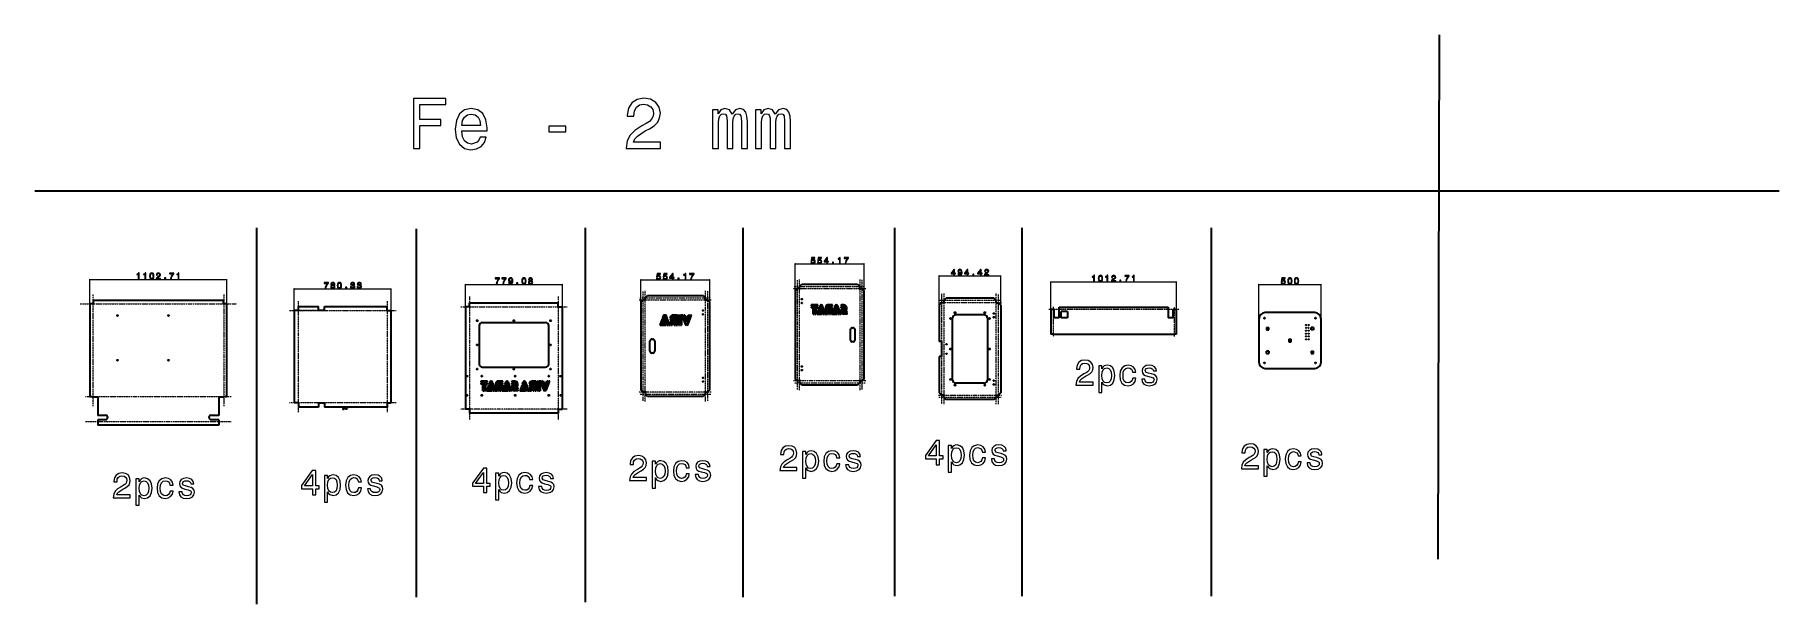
# Model space of a CAD drawing. Extents: x -845 to 13189, y -1836 to 2744.
import ezdxf

# ---------------------------------------------------------------- set-up
doc = ezdxf.new("R2010")
doc.units = 0
doc.linetypes.add('DASHDOT', pattern=[18.5, 12, -3, 0.5, -3])

msp = doc.modelspace()

# ---------------------------------------------------------------- linework, layer by layer
at = {"color": 7, "lineweight": 35}
for p, q in [((10453, 2744), (10443, -1475)), ((-845, 1490), (13189, 1490)), ((937, 1192), (937, -1836)), ((2223, 1184), (2223, -1779)), ((3581, 1192), (3581, -1819)), ((4850, 1192), (4850, -1779)), ((6071, 1192), (6071, -1771)), ((7096, 1192), (7096, -1771)), ((8618, 1192), (8618, -1771)), ((5326, 738), (5774, 738)), ((-378, 579), (-403, 579)), ((-403, 579), (-403, -169)), ((-376, 606), (-376, 581)), ((673, 606), (-376, 606)), ((673, 581), (673, 606)), ((700, 579), (675, 579)), ((700, -169), (700, 579)), ((2652, 560), (2652, 589)), ((2652, 589), (3366, 589)), ((3366, 560), (3366, 589)), ((4030, 594), (4030, -113)), ((4083, 647), (4531, 647)), ((4584, -113), (4584, 594)), ((5273, 685), (5273, -22)), ((5454, 571), (5401, 571)), ((5454, 563), (5401, 563)), ((5517, 497), (5493, 563)), ((5571, 571), (5533, 571)), ((5536, 563), (5571, 563)), ((5639, 497), (5615, 564)), ((5664, 563), (5639, 563)), ((5827, -22), (5827, 685)), ((6431, 570), (6448, 587)), ((6431, 570), (6431, 277)), ((6486, 625), (6469, 608)), ((6871, 625), (6486, 625)), ((6888, 608), (6871, 625)), ((6926, 570), (6909, 587)), ((6926, 570), (6926, -136)), ((1242, 526), (1242, -217)), ((1273, 526), (1242, 526)), ((1275, 529), (1275, 560)), ((1275, 560), (1436, 560)), ((1436, 529), (1436, 560)), ((1436, 529), (1484, 529)), ((1484, 529), (1484, 560)), ((1484, 560), (1989, 560)), ((1989, 529), (1989, 560)), ((1991, 526), (2022, 526)), ((2022, -217), (2022, 526)), ((2620, 557), (2620, -267)), ((2649, 557), (2620, 557)), ((2754, 430), (3264, 430)), ((3370, 557), (3399, 557)), ((3399, -267), (3399, 557)), ((4203, 460), (4184, 408)), ((4212, 460), (4197, 419)), ((4205, 423), (4233, 423)), ((4237, 434), (4209, 434)), ((4223, 472), (4213, 443)), ((4234, 443), (4223, 472)), ((4229, 477), (4254, 408)), ((4259, 419), (4236, 482)), ((4237, 434), (4247, 408)), ((4274, 443), (4260, 419)), ((4263, 408), (4285, 446)), ((4301, 460), (4271, 408)), ((4281, 408), (4294, 430)), ((4324, 490), (4291, 490)), ((4291, 482), (4324, 482)), ((4324, 475), (4291, 475)), ((4291, 466), (4315, 466)), ((4299, 408), (4299, 429)), ((4308, 460), (4308, 408)), ((4315, 408), (4315, 466)), ((4324, 408), (4324, 475)), ((4334, 408), (4334, 490)), ((4342, 490), (4342, 408)), ((4348, 408), (4348, 490)), ((4357, 490), (4357, 408)), ((4359, 490), (4386, 416)), ((4393, 421), (4368, 490)), ((4375, 490), (4396, 432)), ((4384, 490), (4396, 457)), ((4396, 432), (4396, 457)), ((4401, 432), (4422, 490)), ((4401, 457), (4413, 490)), ((4401, 432), (4401, 457)), ((4429, 490), (4404, 421)), ((4411, 416), (4438, 490)), ((5425, 557), (5401, 557)), ((5417, 497), (5417, 549)), ((5425, 557), (5425, 497)), ((5431, 497), (5431, 557)), ((5431, 557), (5454, 557)), ((5439, 549), (5439, 497)), ((5463, 544), (5446, 497)), ((5446, 497), (5489, 497)), ((5471, 544), (5458, 507)), ((5487, 504), (5460, 504)), ((5465, 510), (5490, 510)), ((5494, 521), (5469, 521)), ((5482, 555), (5472, 529)), ((5491, 529), (5482, 555)), ((5486, 559), (5509, 497)), ((5494, 521), (5503, 497)), ((5518, 497), (5518, 556)), ((5526, 553), (5526, 497)), ((5532, 497), (5532, 552)), ((5571, 557), (5537, 557)), ((5539, 547), (5539, 497)), ((5542, 550), (5571, 550)), ((5547, 497), (5547, 544)), ((5556, 544), (5556, 497)), ((5563, 497), (5563, 544)), ((5563, 497), (5611, 497)), ((5571, 509), (5571, 544)), ((5585, 544), (5572, 509)), ((5593, 544), (5580, 507)), ((5609, 504), (5582, 504)), ((5587, 510), (5612, 510)), ((5603, 555), (5594, 529)), ((5613, 529), (5603, 555)), ((5608, 560), (5631, 497)), ((5616, 521), (5625, 497)), ((5664, 557), (5639, 557)), ((5639, 549), (5664, 549)), ((5662, 511), (5689, 511)), ((5689, 505), (5663, 505)), ((5689, 497), (5663, 497)), ((5689, 519), (5664, 519)), ((6538, -33), (6538, 467)), ((6793, 492), (6563, 492)), ((6818, 467), (6818, -33)), ((7328, 535), (7328, 336)), ((7357, 467), (7357, 535)), ((7397, 467), (7357, 467)), ((7397, 553), (8272, 553)), ((7397, 467), (7397, 534)), ((7412, 468), (7412, 518)), ((7462, 518), (7412, 518)), ((7462, 468), (7412, 468)), ((7462, 518), (7462, 468)), ((8272, 534), (8272, 467)), ((8312, 467), (8272, 467)), ((8312, 467), (8312, 535)), ((8341, 336), (8341, 535)), ((9003, 460), (9003, 110)), ((9453, 510), (9053, 510)), ((9503, 110), (9503, 460)), ((2729, 405), (2729, 95)), ((3289, 95), (3289, 405)), ((4103, 199), (4103, 281)), ((4142, 281), (4142, 199)), ((4184, 408), (4231, 408)), ((4229, 416), (4199, 416)), ((5715, 372), (5715, 290)), ((5754, 290), (5754, 372)), ((7348, 336), (8322, 336)), ((9063, 390), (9063, 370)), ((9063, 390), (9083, 390)), ((9063, 370), (9083, 370)), ((9083, 370), (9083, 390)), ((9243, 295), (9243, 275)), ((9243, 295), (9263, 295)), ((9263, 275), (9263, 295)), ((9423, 370), (9423, 390)), ((9443, 390), (9423, 390)), ((9443, 370), (9423, 370)), ((9443, 390), (9443, 370)), ((6431, 157), (6431, -136)), ((6448, 277), (6448, 157)), ((9083, 200), (9063, 200)), ((9063, 180), (9063, 200)), ((9063, 180), (9083, 180)), ((9083, 200), (9083, 180)), ((9243, 275), (9263, 275)), ((9423, 200), (9423, 180)), ((9423, 200), (9443, 200)), ((9423, 180), (9443, 180)), ((9443, 180), (9443, 200)), ((2754, 70), (3264, 70)), ((9053, 60), (9453, 60)), ((2797, -42), (2742, -42)), ((2797, -51), (2742, -51)), ((2766, -57), (2742, -57)), ((2758, -120), (2758, -66)), ((2766, -57), (2766, -120)), ((2772, -120), (2772, -57)), ((2772, -57), (2797, -57)), ((2781, -66), (2781, -120)), ((2806, -71), (2788, -120)), ((2788, -120), (2833, -120)), ((2815, -71), (2801, -109)), ((2831, -113), (2803, -113)), ((2808, -106), (2834, -106)), ((2839, -95), (2812, -95)), ((2826, -59), (2816, -87)), ((2836, -87), (2826, -59)), ((2831, -55), (2854, -120)), ((2863, -120), (2837, -51)), ((2839, -95), (2848, -120)), ((2864, -120), (2864, -58)), ((2872, -61), (2872, -120)), ((2878, -120), (2878, -62)), ((2919, -42), (2879, -42)), ((2883, -51), (2919, -51)), ((2919, -57), (2884, -57)), ((2886, -68), (2886, -120)), ((2889, -64), (2919, -64)), ((2894, -120), (2894, -71)), ((2904, -71), (2904, -120)), ((2911, -120), (2911, -71)), ((2911, -120), (2961, -120)), ((2919, -108), (2919, -71)), ((2934, -71), (2920, -108)), ((2942, -71), (2928, -109)), ((2958, -113), (2930, -113)), ((2936, -106), (2962, -106)), ((2953, -59), (2943, -87)), ((2966, -95), (2946, -95)), ((2963, -87), (2953, -59)), ((2958, -54), (2982, -120)), ((2990, -120), (2965, -51)), ((2966, -95), (2975, -120)), ((3016, -51), (2990, -51)), ((3016, -57), (2990, -57)), ((2990, -66), (3016, -66)), ((3014, -105), (3042, -105)), ((3042, -112), (3015, -112)), ((3042, -120), (3015, -120)), ((3042, -97), (3016, -97)), ((3074, -71), (3056, -120)), ((3056, -120), (3101, -120)), ((3082, -71), (3068, -109)), ((3099, -113), (3071, -113)), ((3076, -106), (3102, -106)), ((3106, -95), (3080, -95)), ((3093, -59), (3083, -87)), ((3103, -87), (3093, -59)), ((3098, -55), (3122, -120)), ((3127, -110), (3105, -51)), ((3106, -95), (3116, -120)), ((3141, -87), (3128, -110)), ((3131, -120), (3152, -84)), ((3167, -71), (3138, -120)), ((3148, -120), (3160, -99)), ((3188, -42), (3157, -42)), ((3157, -50), (3188, -50)), ((3188, -56), (3157, -56)), ((3158, -65), (3180, -65)), ((3165, -120), (3165, -100)), ((3173, -71), (3173, -120)), ((3180, -120), (3180, -65)), ((3188, -120), (3188, -56)), ((3198, -120), (3198, -42)), ((3206, -42), (3206, -120)), ((3212, -120), (3212, -42)), ((3220, -42), (3220, -120)), ((3222, -42), (3247, -112)), ((3254, -107), (3230, -42)), ((3237, -42), (3257, -97)), ((3245, -42), (3257, -74)), ((3257, -97), (3257, -74)), ((3262, -97), (3282, -42)), ((3262, -74), (3273, -42)), ((3262, -97), (3262, -74)), ((3288, -42), (3264, -107)), ((3271, -112), (3297, -42)), ((5774, -75), (5326, -75)), ((6431, -136), (6448, -153)), ((6793, -58), (6563, -58)), ((6909, -153), (6926, -136)), ((-378, -169), (-403, -169)), ((-376, -169), (-340, -169)), ((-340, -170), (-340, -317)), ((636, -169), (672, -169)), ((636, -170), (636, -317)), ((700, -169), (675, -169)), ((1273, -217), (1242, -217)), ((1275, -219), (1275, -250)), ((1436, -250), (1275, -250)), ((1436, -219), (1436, -250)), ((1484, -219), (1436, -219)), ((1484, -219), (1484, -250)), ((1989, -250), (1484, -250)), ((1989, -219), (1989, -250)), ((1991, -217), (2022, -217)), ((2649, -267), (2620, -267)), ((2652, -271), (2652, -300)), ((3366, -271), (3366, -300)), ((3370, -267), (3399, -267)), ((4531, -166), (4083, -166)), ((6486, -190), (6469, -173)), ((6871, -190), (6486, -190)), ((6888, -173), (6871, -190)), ((-276, -317), (-340, -317)), ((-276, -352), (-340, -352)), ((-340, -369), (-340, -396)), ((636, -396), (-340, -396)), ((636, -317), (573, -317)), ((636, -352), (573, -352)), ((636, -369), (636, -396)), ((3366, -300), (2652, -300))]:
    msp.add_line(p, q, dxfattribs=at)
at = {"color": 7, "lineweight": 13}
for p, q in [((5273, 687), (5273, 904)), ((5273, 902), (5827, 902)), ((5827, 687), (5827, 904)), ((-403, 581), (-403, 779)), ((-403, 777), (700, 777)), ((700, 581), (700, 779)), ((1242, 528), (1242, 703)), ((2022, 528), (2022, 703)), ((2620, 559), (2620, 739)), ((2620, 737), (3399, 737)), ((3399, 559), (3399, 739)), ((4030, 596), (4030, 775)), ((4030, 773), (4584, 773)), ((4584, 596), (4584, 775)), ((6431, 572), (6431, 808)), ((6431, 806), (6926, 806)), ((6926, 572), (6926, 808)), ((7328, 537), (7328, 760)), ((7328, 758), (8341, 758)), ((8341, 537), (8341, 760)), ((9003, 462), (9003, 739)), ((9003, 737), (9503, 737)), ((9503, 462), (9503, 739)), ((1242, 701), (2022, 701))]:
    msp.add_line(p, q, dxfattribs=at)
at = {"color": 7, "linetype": 'DASHDOT', "lineweight": 13}
for p, q in [((5259, 703), (5840, 703)), ((5264, 720), (5835, 720)), ((5290, -110), (5290, 772)), ((5308, -114), (5308, 777)), ((5791, 777), (5791, -114)), ((5809, 772), (5809, -110)), ((-482, 579), (778, 579)), ((-377, -244), (-377, 654)), ((674, 654), (674, -244)), ((1275, -291), (1275, 601)), ((1989, 601), (1989, -291)), ((2653, -350), (2653, 639)), ((3366, 639), (3366, -350)), ((4016, 612), (4597, 612)), ((4021, 629), (4592, 629)), ((4048, -201), (4048, 681)), ((4065, -205), (4065, 686)), ((4549, 686), (4549, -205)), ((4566, 681), (4566, -201)), ((6931, 589), (6426, 589)), ((6930, 607), (6427, 607)), ((6449, 661), (6449, -227)), ((6468, 663), (6468, -228)), ((6889, -228), (6889, 663)), ((6907, -227), (6907, 661)), ((1204, 526), (2061, 526)), ((1275, 529), (1436, 529)), ((2581, 557), (3438, 557)), ((8360, 535), (7310, 535)), ((7347, 555), (7347, 316)), ((8323, 316), (8323, 555)), ((4597, -131), (4016, -131)), ((5840, -40), (5259, -40)), ((5835, -57), (5264, -57)), ((734, -169), (-437, -169)), ((2061, -217), (1204, -217)), ((3438, -267), (2581, -267)), ((4592, -148), (4021, -148)), ((6426, -154), (6931, -154)), ((6427, -172), (6930, -172)), ((-437, -367), (734, -367))]:
    msp.add_line(p, q, dxfattribs=at)
at = {"color": 7, "lineweight": 35, "ltscale": 0.1}
for p, q in [((5290, 699), (5290, 703)), ((5308, 720), (5312, 720)), ((5312, 716), (5312, 720)), ((5788, 716), (5788, 720)), ((5788, 720), (5792, 720)), ((5809, 703), (5809, 699)), ((4047, 608), (4047, 612)), ((4051, 608), (4047, 608)), ((4065, 630), (4069, 630)), ((4069, 626), (4069, 630)), ((4545, 630), (4549, 630)), ((4545, 626), (4545, 630)), ((4562, 608), (4566, 608)), ((4566, 612), (4566, 608)), ((5294, 699), (5290, 699)), ((5805, 699), (5809, 699)), ((4047, -131), (4047, -127)), ((4051, -127), (4047, -127)), ((4562, -127), (4566, -127)), ((4566, -127), (4566, -131)), ((5294, -36), (5290, -36)), ((5290, -40), (5290, -36)), ((5312, -58), (5308, -58)), ((5312, -54), (5312, -58)), ((5788, -54), (5788, -58)), ((5792, -58), (5788, -58)), ((5805, -36), (5809, -36)), ((5809, -36), (5809, -40)), ((4069, -149), (4065, -149)), ((4069, -145), (4069, -149)), ((4545, -145), (4545, -149)), ((4549, -149), (4545, -149))]:
    msp.add_line(p, q, dxfattribs=at)
at = {"color": 7, "lineweight": 35, "ltscale": 0.35}
for p, q in [((5304, 703), (5290, 703)), ((5308, 706), (5308, 720)), ((5792, 706), (5792, 720)), ((5795, 703), (5809, 703)), ((4061, 612), (4047, 612)), ((4065, 616), (4065, 630)), ((4549, 616), (4549, 630)), ((4552, 612), (4566, 612)), ((4061, -131), (4047, -131)), ((4065, -135), (4065, -149)), ((4549, -135), (4549, -149)), ((4552, -131), (4566, -131)), ((5304, -40), (5290, -40)), ((5308, -44), (5308, -58)), ((5792, -44), (5792, -58)), ((5795, -40), (5809, -40))]:
    msp.add_line(p, q, dxfattribs=at)
at = {"color": 7, "lineweight": 35, "ltscale": 0.494975}
for p, q in [((5312, 724), (5326, 738)), ((5774, 738), (5788, 724)), ((4030, 594), (4044, 608)), ((4069, 633), (4083, 647)), ((4531, 647), (4545, 633)), ((4570, 608), (4584, 594)), ((5273, 685), (5287, 699)), ((5813, 699), (5827, 685)), ((4044, -127), (4030, -113)), ((4584, -113), (4570, -127)), ((5287, -36), (5273, -22)), ((5326, -75), (5312, -61)), ((5788, -61), (5774, -75)), ((5827, -22), (5813, -36)), ((4083, -166), (4069, -152)), ((4545, -152), (4531, -166))]:
    msp.add_line(p, q, dxfattribs=at)
at = {"color": 7, "lineweight": 35, "ltscale": 0.188536}
for p, q in [((5312, 724), (5312, 716)), ((5788, 724), (5788, 716)), ((4069, -152), (4069, -145)), ((4545, -152), (4545, -145))]:
    msp.add_line(p, q, dxfattribs=at)
at = {"color": 7, "lineweight": 35, "ltscale": 0.188531}
for p, q in [((4044, 608), (4051, 608)), ((4044, -127), (4051, -127))]:
    msp.add_line(p, q, dxfattribs=at)
at = {"color": 7, "lineweight": 35, "ltscale": 0.188538}
for p, q in [((4069, 633), (4069, 626)), ((4545, 633), (4545, 626)), ((4570, 608), (4562, 608)), ((5287, 699), (5294, 699)), ((5813, 699), (5805, 699)), ((4570, -127), (4562, -127)), ((5287, -36), (5294, -36)), ((5312, -61), (5312, -54)), ((5788, -61), (5788, -54)), ((5813, -36), (5805, -36))]:
    msp.add_line(p, q, dxfattribs=at)
at = {"color": 7, "lineweight": 35, "ltscale": 0.207538}
for p, q in [((5401, 571), (5401, 563)), ((5454, 563), (5454, 571)), ((5571, 563), (5571, 571)), ((5689, 511), (5689, 519))]:
    msp.add_line(p, q, dxfattribs=at)
at = {"color": 7, "lineweight": 35, "ltscale": 0.361956}
msp.add_line((5470, 563), (5465, 550), dxfattribs=at)
at = {"color": 7, "lineweight": 35, "ltscale": 0.364479}
msp.add_line((5592, 564), (5587, 550), dxfattribs=at)
at = {"color": 7, "lineweight": 35, "ltscale": 0.403186}
msp.add_line((5664, 571), (5648, 571), dxfattribs=at)
at = {"color": 7, "lineweight": 35, "ltscale": 0.058911}
for p, q in [((6448, 587), (6451, 587)), ((7348, 535), (7345, 535)), ((8324, 535), (8322, 535)), ((7348, 336), (7345, 336)), ((8324, 336), (8322, 336)), ((6448, -153), (6451, -153))]:
    msp.add_line(p, q, dxfattribs=at)
at = {"color": 7, "lineweight": 35, "ltscale": 0.425}
for p, q in [((6467, 588), (6450, 588)), ((6468, 607), (6468, 590)), ((6889, 590), (6889, 607)), ((6890, 588), (6907, 588)), ((7345, 535), (7328, 535)), ((7397, 536), (7397, 553)), ((8272, 553), (8272, 536)), ((8341, 535), (8324, 535)), ((7345, 336), (7328, 336)), ((8341, 336), (8324, 336)), ((6448, 277), (6431, 277)), ((6448, 157), (6431, 157)), ((6467, -154), (6450, -154)), ((6468, -172), (6468, -155)), ((6889, -155), (6889, -172)), ((6890, -154), (6907, -154))]:
    msp.add_line(p, q, dxfattribs=at)
at = {"color": 7, "lineweight": 35, "ltscale": 0.025}
for p, q in [((6450, 588), (6450, 587)), ((6451, 587), (6450, 587)), ((6469, 607), (6468, 607)), ((6469, 607), (6469, 606)), ((6889, 607), (6888, 607)), ((6888, 607), (6888, 606)), ((6907, 587), (6906, 587)), ((6907, 587), (6907, 588)), ((-340, -169), (-340, -168)), ((636, -169), (636, -168)), ((6451, -153), (6450, -153)), ((6450, -153), (6450, -154)), ((6468, -172), (6469, -172)), ((6469, -172), (6469, -171)), ((6888, -172), (6888, -171)), ((6888, -172), (6889, -172)), ((6907, -153), (6906, -153)), ((6907, -154), (6907, -153))]:
    msp.add_line(p, q, dxfattribs=at)
at = {"color": 7, "lineweight": 35, "ltscale": 0.058905}
for p, q in [((6469, 608), (6469, 606)), ((6888, 608), (6888, 606)), ((7397, 534), (7397, 536)), ((8272, 534), (8272, 536)), ((-376, -169), (-378, -169)), ((-340, -168), (-340, -170)), ((636, -168), (636, -170)), ((675, -169), (672, -169)), ((6469, -173), (6469, -171)), ((6888, -173), (6888, -171)), ((-340, -366), (-340, -369)), ((636, -366), (636, -369))]:
    msp.add_line(p, q, dxfattribs=at)
at = {"color": 7, "lineweight": 35, "ltscale": 0.058899}
for p, q in [((6909, 587), (6906, 587)), ((6909, -153), (6906, -153))]:
    msp.add_line(p, q, dxfattribs=at)
at = {"color": 7, "lineweight": 35, "ltscale": 0.22168}
for p, q in [((4203, 460), (4212, 460)), ((4205, 466), (4214, 466)), ((4368, 490), (4359, 490)), ((4422, 490), (4413, 490)), ((4438, 490), (4429, 490))]:
    msp.add_line(p, q, dxfattribs=at)
at = {"color": 7, "lineweight": 35, "ltscale": 0.402186}
msp.add_line((4211, 482), (4205, 466), dxfattribs=at)
at = {"color": 7, "lineweight": 35, "ltscale": 0.311094}
msp.add_line((4209, 434), (4205, 423), dxfattribs=at)
at = {"color": 7, "lineweight": 35, "ltscale": 0.15061}
msp.add_line((4219, 443), (4213, 443), dxfattribs=at)
at = {"color": 7, "lineweight": 35, "ltscale": 0.269513}
msp.add_line((4218, 477), (4214, 466), dxfattribs=at)
at = {"color": 7, "lineweight": 35, "ltscale": 0.380798}
msp.add_line((4234, 443), (4219, 443), dxfattribs=at)
at = {"color": 7, "lineweight": 35, "ltscale": 0.207385}
msp.add_line((4264, 466), (4273, 466), dxfattribs=at)
at = {"color": 7, "lineweight": 35, "ltscale": 0.208044}
msp.add_line((4273, 460), (4264, 460), dxfattribs=at)
at = {"color": 7, "lineweight": 35, "ltscale": 0.243717}
msp.add_line((4293, 460), (4288, 451), dxfattribs=at)
at = {"color": 7, "lineweight": 35, "ltscale": 0.046912}
msp.add_line((4293, 460), (4291, 460), dxfattribs=at)
at = {"color": 7, "lineweight": 35, "ltscale": 0.174304}
msp.add_line((4308, 460), (4301, 460), dxfattribs=at)
at = {"color": 7, "lineweight": 35, "ltscale": 0.208316}
msp.add_line((4324, 482), (4324, 490), dxfattribs=at)
at = {"color": 7, "lineweight": 35, "ltscale": 0.208313}
for p, q in [((4342, 490), (4334, 490)), ((4357, 490), (4348, 490)), ((4334, 408), (4342, 408)), ((4348, 408), (4357, 408))]:
    msp.add_line(p, q, dxfattribs=at)
at = {"color": 7, "lineweight": 35, "ltscale": 0.221692}
msp.add_line((4384, 490), (4375, 490), dxfattribs=at)
at = {"color": 7, "lineweight": 35, "ltscale": 0.207535}
for p, q in [((5401, 557), (5401, 549)), ((5454, 549), (5454, 557)), ((5639, 557), (5639, 549))]:
    msp.add_line(p, q, dxfattribs=at)
at = {"color": 7, "lineweight": 35, "ltscale": 0.381543}
msp.add_line((5417, 549), (5401, 549), dxfattribs=at)
at = {"color": 7, "lineweight": 35, "ltscale": 0.207532}
for p, q in [((5417, 497), (5425, 497)), ((5431, 497), (5439, 497)), ((5518, 497), (5526, 497))]:
    msp.add_line(p, q, dxfattribs=at)
at = {"color": 7, "lineweight": 35, "ltscale": 0.368567}
msp.add_line((5439, 549), (5454, 549), dxfattribs=at)
at = {"color": 7, "lineweight": 35, "ltscale": 0.200903}
for p, q in [((5463, 544), (5471, 544)), ((5465, 550), (5473, 550)), ((5509, 497), (5517, 497)), ((5585, 544), (5593, 544)), ((5587, 550), (5595, 550)), ((5631, 497), (5639, 497))]:
    msp.add_line(p, q, dxfattribs=at)
at = {"color": 7, "lineweight": 35, "ltscale": 0.281945}
msp.add_line((5469, 521), (5465, 510), dxfattribs=at)
at = {"color": 7, "lineweight": 35, "ltscale": 0.303052}
msp.add_line((5484, 529), (5472, 529), dxfattribs=at)
at = {"color": 7, "lineweight": 35, "ltscale": 0.248506}
msp.add_line((5477, 559), (5473, 550), dxfattribs=at)
at = {"color": 7, "lineweight": 35, "ltscale": 0.176807}
msp.add_line((5484, 529), (5491, 529), dxfattribs=at)
at = {"color": 7, "lineweight": 35, "ltscale": 0.134409}
for p, q in [((5489, 502), (5489, 497)), ((5611, 502), (5611, 497))]:
    msp.add_line(p, q, dxfattribs=at)
at = {"color": 7, "lineweight": 35, "ltscale": 0.319789}
msp.add_line((5492, 509), (5496, 497), dxfattribs=at)
at = {"color": 7, "lineweight": 35, "ltscale": 0.162317}
for p, q in [((5496, 497), (5503, 497)), ((5618, 497), (5625, 497))]:
    msp.add_line(p, q, dxfattribs=at)
at = {"color": 7, "lineweight": 35, "ltscale": 0.171289}
msp.add_line((5532, 497), (5539, 497), dxfattribs=at)
at = {"color": 7, "lineweight": 35, "ltscale": 0.226294}
for p, q in [((5556, 544), (5547, 544)), ((5547, 497), (5556, 497))]:
    msp.add_line(p, q, dxfattribs=at)
at = {"color": 7, "lineweight": 35, "ltscale": 0.207544}
msp.add_line((5571, 544), (5563, 544), dxfattribs=at)
at = {"color": 7, "lineweight": 35, "ltscale": 0.171286}
msp.add_line((5571, 550), (5571, 557), dxfattribs=at)
at = {"color": 7, "lineweight": 35, "ltscale": 0.281928}
msp.add_line((5591, 521), (5587, 510), dxfattribs=at)
at = {"color": 7, "lineweight": 35, "ltscale": 0.146838}
msp.add_line((5597, 521), (5591, 521), dxfattribs=at)
at = {"color": 7, "lineweight": 35, "ltscale": 0.368445}
msp.add_line((5609, 529), (5594, 529), dxfattribs=at)
at = {"color": 7, "lineweight": 35, "ltscale": 0.275155}
msp.add_line((5599, 560), (5595, 550), dxfattribs=at)
at = {"color": 7, "lineweight": 35, "ltscale": 0.481274}
msp.add_line((5616, 521), (5597, 521), dxfattribs=at)
at = {"color": 7, "lineweight": 35, "ltscale": 0.113135}
msp.add_line((5613, 529), (5609, 529), dxfattribs=at)
at = {"color": 7, "lineweight": 35, "ltscale": 0.319808}
msp.add_line((5614, 509), (5618, 497), dxfattribs=at)
at = {"color": 7, "lineweight": 35, "ltscale": 0.181414}
msp.add_line((5664, 546), (5657, 544), dxfattribs=at)
at = {"color": 7, "lineweight": 35, "ltscale": 0.204487}
msp.add_line((5659, 536), (5667, 538), dxfattribs=at)
at = {"color": 7, "lineweight": 35, "ltscale": 0.210777}
msp.add_line((5668, 532), (5660, 530), dxfattribs=at)
at = {"color": 7, "lineweight": 35, "ltscale": 0.112515}
msp.add_line((5664, 523), (5668, 524), dxfattribs=at)
at = {"color": 7, "lineweight": 35, "ltscale": 0.198297}
msp.add_line((5689, 497), (5689, 505), dxfattribs=at)
at = {"color": 7, "lineweight": 35, "ltscale": 0.2375}
for p, q in [((7357, 535), (7348, 535)), ((8322, 535), (8312, 535))]:
    msp.add_line(p, q, dxfattribs=at)
at = {"color": 7, "lineweight": 35, "ltscale": 0.225}
for p, q in [((4118, 296), (4127, 296)), ((5730, 387), (5739, 387)), ((4127, 184), (4118, 184)), ((5739, 275), (5730, 275))]:
    msp.add_line(p, q, dxfattribs=at)
at = {"color": 7, "lineweight": 35, "ltscale": 0.148315}
msp.add_line((4231, 414), (4231, 408), dxfattribs=at)
at = {"color": 7, "lineweight": 35, "ltscale": 0.352887}
msp.add_line((4235, 421), (4240, 408), dxfattribs=at)
at = {"color": 7, "lineweight": 35, "ltscale": 0.179114}
msp.add_line((4240, 408), (4247, 408), dxfattribs=at)
at = {"color": 7, "lineweight": 35, "ltscale": 0.23385}
msp.add_line((4254, 408), (4263, 408), dxfattribs=at)
at = {"color": 7, "lineweight": 35, "ltscale": 0.264209}
msp.add_line((4271, 408), (4281, 408), dxfattribs=at)
at = {"color": 7, "lineweight": 35, "ltscale": 0.229016}
msp.add_line((4299, 408), (4308, 408), dxfattribs=at)
at = {"color": 7, "lineweight": 35, "ltscale": 0.229004}
msp.add_line((4315, 408), (4324, 408), dxfattribs=at)
at = {"color": 7, "lineweight": 35, "ltscale": 0.255795}
for p, q in [((4396, 408), (4396, 418)), ((4401, 408), (4401, 418))]:
    msp.add_line(p, q, dxfattribs=at)
at = {"color": 7, "lineweight": 35, "ltscale": 0.216876}
for p, q in [((2742, -42), (2742, -51)), ((2742, -57), (2742, -66)), ((2758, -120), (2766, -120)), ((2772, -120), (2781, -120)), ((2797, -51), (2797, -42)), ((2797, -66), (2797, -57)), ((2864, -120), (2872, -120)), ((2919, -71), (2911, -71)), ((2919, -51), (2919, -42)), ((2990, -57), (2990, -66)), ((3042, -105), (3042, -97)), ((3165, -120), (3173, -120)), ((3180, -120), (3188, -120))]:
    msp.add_line(p, q, dxfattribs=at)
at = {"color": 7, "lineweight": 35, "ltscale": 0.398718}
msp.add_line((2758, -66), (2742, -66), dxfattribs=at)
at = {"color": 7, "lineweight": 35, "ltscale": 0.385156}
msp.add_line((2781, -66), (2797, -66), dxfattribs=at)
at = {"color": 7, "lineweight": 35, "ltscale": 0.209943}
for p, q in [((2806, -71), (2815, -71)), ((2854, -120), (2863, -120)), ((2934, -71), (2942, -71)), ((2936, -65), (2944, -65)), ((2982, -120), (2990, -120)), ((3074, -71), (3082, -71)), ((3076, -65), (3085, -65)), ((3230, -42), (3222, -42)), ((3282, -42), (3273, -42))]:
    msp.add_line(p, q, dxfattribs=at)
at = {"color": 7, "lineweight": 35, "ltscale": 0.294635}
msp.add_line((2812, -95), (2808, -106), dxfattribs=at)
at = {"color": 7, "lineweight": 35, "ltscale": 0.378239}
msp.add_line((2814, -51), (2809, -65), dxfattribs=at)
at = {"color": 7, "lineweight": 35, "ltscale": 0.209937}
for p, q in [((2809, -65), (2817, -65)), ((3245, -42), (3237, -42)), ((3297, -42), (3288, -42))]:
    msp.add_line(p, q, dxfattribs=at)
at = {"color": 7, "lineweight": 35, "ltscale": 0.316693}
msp.add_line((2828, -87), (2816, -87), dxfattribs=at)
at = {"color": 7, "lineweight": 35, "ltscale": 0.259687}
msp.add_line((2821, -55), (2817, -65), dxfattribs=at)
at = {"color": 7, "lineweight": 35, "ltscale": 0.18476}
msp.add_line((2828, -87), (2836, -87), dxfattribs=at)
at = {"color": 7, "lineweight": 35, "ltscale": 0.140459}
for p, q in [((2833, -115), (2833, -120)), ((2961, -115), (2961, -120))]:
    msp.add_line(p, q, dxfattribs=at)
at = {"color": 7, "lineweight": 35, "ltscale": 0.334179}
msp.add_line((2836, -108), (2841, -120), dxfattribs=at)
at = {"color": 7, "lineweight": 35, "ltscale": 0.169629}
for p, q in [((2841, -120), (2848, -120)), ((2968, -120), (2975, -120)), ((3109, -120), (3116, -120))]:
    msp.add_line(p, q, dxfattribs=at)
at = {"color": 7, "lineweight": 35, "ltscale": 0.178998}
msp.add_line((2878, -120), (2886, -120), dxfattribs=at)
at = {"color": 7, "lineweight": 35, "ltscale": 0.236475}
for p, q in [((2904, -71), (2894, -71)), ((2894, -120), (2904, -120))]:
    msp.add_line(p, q, dxfattribs=at)
at = {"color": 7, "lineweight": 35, "ltscale": 0.178995}
msp.add_line((2919, -64), (2919, -57), dxfattribs=at)
at = {"color": 7, "lineweight": 35, "ltscale": 0.38088}
for p, q in [((2941, -51), (2936, -65)), ((3082, -51), (3076, -65))]:
    msp.add_line(p, q, dxfattribs=at)
at = {"color": 7, "lineweight": 35, "ltscale": 0.294615}
for p, q in [((2940, -95), (2936, -106)), ((3080, -95), (3076, -106))]:
    msp.add_line(p, q, dxfattribs=at)
at = {"color": 7, "lineweight": 35, "ltscale": 0.153448}
msp.add_line((2946, -95), (2940, -95), dxfattribs=at)
at = {"color": 7, "lineweight": 35, "ltscale": 0.385028}
msp.add_line((2958, -87), (2943, -87), dxfattribs=at)
at = {"color": 7, "lineweight": 35, "ltscale": 0.287537}
msp.add_line((2948, -54), (2944, -65), dxfattribs=at)
at = {"color": 7, "lineweight": 35, "ltscale": 0.118225}
msp.add_line((2963, -87), (2958, -87), dxfattribs=at)
at = {"color": 7, "lineweight": 35, "ltscale": 0.334197}
for p, q in [((2964, -108), (2968, -120)), ((3104, -108), (3109, -120))]:
    msp.add_line(p, q, dxfattribs=at)
at = {"color": 7, "lineweight": 35, "ltscale": 0.421332}
msp.add_line((3016, -42), (3000, -42), dxfattribs=at)
at = {"color": 7, "lineweight": 35, "ltscale": 0.189567}
msp.add_line((3016, -69), (3009, -71), dxfattribs=at)
at = {"color": 7, "lineweight": 35, "ltscale": 0.21369}
msp.add_line((3011, -79), (3019, -77), dxfattribs=at)
at = {"color": 7, "lineweight": 35, "ltscale": 0.220251}
msp.add_line((3020, -84), (3012, -86), dxfattribs=at)
at = {"color": 7, "lineweight": 35, "ltscale": 0.117582}
msp.add_line((3016, -93), (3020, -92), dxfattribs=at)
at = {"color": 7, "lineweight": 35, "ltscale": 0.20722}
msp.add_line((3042, -120), (3042, -112), dxfattribs=at)
at = {"color": 7, "lineweight": 35, "ltscale": 0.142627}
msp.add_line((3089, -87), (3083, -87), dxfattribs=at)
at = {"color": 7, "lineweight": 35, "ltscale": 0.255232}
msp.add_line((3088, -55), (3085, -65), dxfattribs=at)
at = {"color": 7, "lineweight": 35, "ltscale": 0.360626}
msp.add_line((3103, -87), (3089, -87), dxfattribs=at)
at = {"color": 7, "lineweight": 35, "ltscale": 0.14046}
msp.add_line((3101, -115), (3101, -120), dxfattribs=at)
at = {"color": 7, "lineweight": 35, "ltscale": 0.221466}
msp.add_line((3122, -120), (3131, -120), dxfattribs=at)
at = {"color": 7, "lineweight": 35, "ltscale": 0.196393}
msp.add_line((3132, -65), (3140, -65), dxfattribs=at)
at = {"color": 7, "lineweight": 35, "ltscale": 0.197015}
msp.add_line((3140, -71), (3132, -71), dxfattribs=at)
at = {"color": 7, "lineweight": 35, "ltscale": 0.250208}
msp.add_line((3138, -120), (3148, -120), dxfattribs=at)
at = {"color": 7, "lineweight": 35, "ltscale": 0.230803}
msp.add_line((3160, -71), (3155, -79), dxfattribs=at)
at = {"color": 7, "lineweight": 35, "ltscale": 0.044427}
msp.add_line((3160, -71), (3158, -71), dxfattribs=at)
at = {"color": 7, "lineweight": 35, "ltscale": 0.165063}
msp.add_line((3173, -71), (3167, -71), dxfattribs=at)
at = {"color": 7, "lineweight": 35, "ltscale": 0.197281}
msp.add_line((3188, -50), (3188, -42), dxfattribs=at)
at = {"color": 7, "lineweight": 35, "ltscale": 0.197284}
for p, q in [((3206, -42), (3198, -42)), ((3198, -120), (3206, -120))]:
    msp.add_line(p, q, dxfattribs=at)
at = {"color": 7, "lineweight": 35, "ltscale": 0.197278}
for p, q in [((3220, -42), (3212, -42)), ((3212, -120), (3220, -120))]:
    msp.add_line(p, q, dxfattribs=at)
at = {"color": 7, "lineweight": 35, "ltscale": 0.242245}
msp.add_line((3257, -120), (3257, -111), dxfattribs=at)
at = {"color": 7, "lineweight": 35, "ltscale": 0.242247}
msp.add_line((3262, -120), (3262, -111), dxfattribs=at)
at = {"color": 7, "lineweight": 35, "ltscale": 0.3625}
for p, q in [((-340, -352), (-340, -366)), ((636, -352), (636, -366))]:
    msp.add_line(p, q, dxfattribs=at)
at = {"color": 7, "lineweight": 13}
for points in [[(2200, 1831), (2253, 1831), (2253, 2015), (2421, 2015), (2421, 2063), (2253, 2063), (2253, 2183), (2460, 2183), (2460, 2231), (2200, 2231)], [(2590, 1971), (2793, 1971), (2793, 1995), (2784, 2061), (2759, 2111), (2718, 2141), (2665, 2152), (2612, 2140), (2572, 2108), (2546, 2055), (2537, 1986), (2545, 1915), (2571, 1864), (2611, 1831), (2663, 1820), (2708, 1828), (2745, 1847), (2772, 1879), (2787, 1920), (2737, 1920), (2727, 1897), (2712, 1880), (2669, 1866), (2636, 1872), (2612, 1892), (2596, 1925), (2590, 1970)], [(2590, 2014), (2596, 2054), (2612, 2083), (2635, 2101), (2666, 2107), (2697, 2101), (2721, 2083), (2735, 2054), (2740, 2014)], [(3912, 1831), (4187, 1831), (4187, 1881), (3970, 1881), (3982, 1908), (4002, 1930), (4066, 1971), (4100, 1989), (4138, 2013), (4166, 2042), (4181, 2076), (4187, 2115), (4177, 2163), (4150, 2201), (4108, 2226), (4055, 2234), (4000, 2224), (3957, 2197), (3930, 2154), (3921, 2097), (3921, 2089), (3974, 2089), (3974, 2094), (3979, 2133), (3994, 2162), (4019, 2180), (4052, 2186), (4085, 2181), (4110, 2166), (4126, 2144), (4132, 2115), (4128, 2089), (4117, 2066), (4099, 2047), (4073, 2030), (4039, 2011), (3983, 1975), (3943, 1937), (3919, 1891), (3912, 1833)], [(4607, 1831), (4654, 1831), (4654, 2038), (4657, 2069), (4665, 2092), (4679, 2105), (4696, 2110), (4710, 2106), (4719, 2094), (4723, 2074), (4725, 2049), (4725, 1831), (4769, 1831), (4769, 2038), (4772, 2069), (4781, 2091), (4794, 2105), (4812, 2110), (4825, 2106), (4835, 2094), (4840, 2049), (4840, 1831), (4887, 1831), (4887, 2045), (4884, 2089), (4875, 2123), (4857, 2144), (4827, 2152), (4791, 2140), (4764, 2107), (4743, 2140), (4707, 2152), (4674, 2140), (4652, 2108), (4652, 2141), (4607, 2141)], [(4954, 1831), (5001, 1831), (5001, 2038), (5004, 2069), (5012, 2092), (5025, 2105), (5043, 2110), (5057, 2106), (5066, 2094), (5070, 2074), (5072, 2049), (5072, 1831), (5116, 1831), (5116, 2038), (5119, 2069), (5128, 2091), (5141, 2105), (5159, 2110), (5172, 2106), (5182, 2094), (5187, 2049), (5187, 1831), (5234, 1831), (5234, 2045), (5231, 2089), (5222, 2123), (5204, 2144), (5174, 2152), (5138, 2140), (5111, 2107), (5090, 2140), (5054, 2152), (5021, 2140), (4999, 2108), (4999, 2141), (4954, 2141)], [(3289, 1963), (3428, 1963), (3428, 2009), (3289, 2009)], [(5398, 917), (5400, 911), (5404, 907), (5409, 904), (5415, 903), (5423, 904), (5428, 908), (5432, 913), (5433, 920), (5432, 927), (5429, 932), (5423, 936), (5416, 937), (5411, 936), (5407, 934), (5409, 947), (5431, 947), (5431, 953), (5404, 953), (5400, 927), (5406, 927), (5410, 930), (5415, 931), (5420, 930), (5423, 928), (5426, 925), (5426, 920), (5426, 915), (5423, 912), (5420, 910), (5415, 909), (5411, 909), (5408, 911), (5406, 914), (5405, 917)], [(5452, 917), (5453, 911), (5457, 907), (5462, 904), (5469, 903), (5476, 904), (5482, 908), (5485, 913), (5487, 920), (5485, 927), (5482, 932), (5477, 936), (5470, 937), (5464, 936), (5460, 934), (5462, 947), (5484, 947), (5484, 953), (5457, 953), (5453, 927), (5459, 927), (5463, 930), (5469, 931), (5473, 930), (5477, 928), (5479, 925), (5480, 920), (5479, 915), (5477, 912), (5473, 910), (5469, 909), (5465, 909), (5462, 911), (5460, 914), (5459, 917)], [(5527, 904), (5533, 904), (5533, 917), (5541, 917), (5541, 922), (5533, 922), (5533, 953), (5527, 953), (5505, 923), (5505, 917), (5527, 917)], [(5511, 922), (5527, 945), (5527, 922)], [(5571, 904), (5581, 904), (5581, 915), (5571, 915)], [(5628, 904), (5635, 904), (5635, 954), (5630, 954), (5629, 950), (5626, 947), (5622, 945), (5617, 945), (5617, 940), (5628, 940)], [(5673, 904), (5680, 904), (5683, 916), (5687, 927), (5693, 937), (5701, 947), (5701, 953), (5666, 953), (5666, 946), (5694, 946), (5686, 937), (5680, 927), (5676, 916)], [(6549, 808), (6555, 808), (6555, 821), (6563, 821), (6563, 826), (6555, 826), (6555, 857), (6549, 857), (6527, 827), (6527, 821), (6549, 821)], [(6533, 826), (6549, 849), (6549, 826)], [(6581, 821), (6582, 815), (6585, 810), (6590, 808), (6597, 807), (6601, 807), (6605, 809), (6608, 811), (6611, 814), (6613, 818), (6614, 823), (6615, 828), (6616, 835), (6614, 845), (6611, 852), (6605, 857), (6598, 859), (6591, 857), (6585, 854), (6582, 848), (6581, 842), (6582, 835), (6585, 830), (6590, 826), (6597, 825), (6603, 827), (6609, 831), (6607, 823), (6605, 817), (6602, 814), (6597, 813), (6593, 813), (6590, 815), (6588, 817), (6588, 821)], [(6588, 842), (6588, 846), (6590, 850), (6594, 852), (6598, 853), (6602, 852), (6605, 850), (6607, 846), (6608, 842), (6607, 837), (6605, 834), (6602, 832), (6597, 831), (6593, 832), (6590, 834), (6588, 837)], [(6656, 808), (6662, 808), (6662, 821), (6669, 821), (6669, 826), (6662, 826), (6662, 857), (6656, 857), (6634, 827), (6634, 821), (6656, 821)], [(6640, 826), (6656, 849), (6656, 826)], [(6762, 808), (6769, 808), (6769, 821), (6776, 821), (6776, 826), (6769, 826), (6769, 857), (6762, 857), (6740, 827), (6740, 821), (6762, 821)], [(6747, 826), (6762, 849), (6762, 826)], [(6794, 808), (6829, 808), (6829, 814), (6801, 814), (6803, 818), (6806, 821), (6814, 826), (6818, 828), (6823, 831), (6826, 835), (6828, 839), (6829, 844), (6827, 850), (6824, 854), (6819, 857), (6812, 859), (6805, 857), (6800, 854), (6797, 849), (6795, 841), (6795, 840), (6802, 840), (6802, 841), (6803, 846), (6805, 849), (6808, 852), (6812, 853), (6816, 852), (6819, 850), (6821, 847), (6822, 844), (6821, 840), (6820, 838), (6818, 835), (6814, 833), (6810, 831), (6803, 826), (6798, 821), (6795, 816), (6794, 808)], [(-13, 779), (-6, 779), (-6, 829), (-11, 829), (-13, 825), (-15, 822), (-19, 820), (-25, 820), (-25, 815), (-13, 815)], [(40, 779), (47, 779), (47, 829), (42, 829), (41, 825), (38, 822), (34, 820), (29, 820), (29, 815), (40, 815)], [(78, 803), (79, 792), (82, 784), (88, 779), (95, 778), (103, 779), (108, 784), (111, 792), (112, 803), (111, 815), (110, 819), (108, 823), (103, 828), (95, 829), (88, 828), (82, 823), (79, 815)], [(85, 803), (85, 812), (87, 818), (90, 822), (95, 823), (100, 822), (103, 818), (105, 812), (106, 803), (105, 795), (103, 788), (100, 785), (95, 784), (90, 785), (87, 788), (85, 795)], [(131, 779), (165, 779), (165, 785), (138, 785), (140, 789), (142, 791), (150, 797), (154, 799), (159, 802), (163, 805), (165, 810), (165, 814), (164, 821), (161, 825), (155, 828), (149, 829), (142, 828), (137, 825), (133, 819), (132, 812), (132, 811), (139, 811), (139, 812), (139, 817), (141, 820), (144, 823), (148, 823), (153, 823), (156, 821), (158, 818), (158, 815), (158, 811), (157, 808), (154, 806), (151, 804), (147, 802), (140, 797), (135, 792), (132, 787), (131, 779)], [(197, 779), (207, 779), (207, 790), (197, 790)], [(245, 779), (253, 779), (255, 791), (259, 802), (265, 812), (273, 822), (273, 828), (238, 828), (238, 821), (266, 821), (258, 812), (252, 802), (248, 791)], [(307, 779), (314, 779), (314, 829), (309, 829), (308, 825), (305, 822), (301, 820), (296, 820), (296, 815), (307, 815)], [(1489, 703), (1496, 703), (1498, 715), (1503, 726), (1508, 736), (1516, 746), (1516, 752), (1482, 752), (1482, 745), (1509, 745), (1501, 736), (1495, 726), (1491, 715)], [(1543, 730), (1540, 728), (1537, 725), (1535, 722), (1535, 717), (1536, 711), (1539, 706), (1545, 703), (1552, 702), (1559, 703), (1565, 706), (1568, 711), (1569, 717), (1569, 722), (1567, 725), (1565, 728), (1561, 730), (1564, 732), (1566, 734), (1567, 737), (1568, 741), (1566, 746), (1563, 750), (1559, 752), (1552, 753), (1546, 752), (1541, 750), (1538, 746), (1537, 741), (1537, 737), (1538, 734)], [(1542, 718), (1542, 721), (1545, 724), (1548, 726), (1552, 727), (1556, 726), (1560, 724), (1562, 721), (1562, 718), (1562, 713), (1560, 710), (1556, 708), (1552, 708), (1548, 708), (1545, 710), (1542, 713)], [(1543, 740), (1544, 743), (1546, 746), (1548, 747), (1552, 748), (1556, 747), (1558, 746), (1560, 743), (1561, 740), (1560, 737), (1558, 734), (1556, 733), (1552, 732), (1548, 733), (1546, 734), (1544, 737)], [(1588, 728), (1589, 716), (1593, 708), (1598, 703), (1606, 702), (1613, 703), (1618, 708), (1622, 716), (1623, 728), (1622, 739), (1620, 743), (1618, 747), (1613, 752), (1606, 753), (1598, 752), (1593, 747), (1589, 739)], [(1595, 728), (1596, 736), (1597, 743), (1601, 746), (1606, 747), (1610, 746), (1614, 743), (1615, 736), (1616, 728), (1615, 719), (1614, 712), (1610, 709), (1606, 708), (1601, 709), (1597, 712), (1596, 719)], [(1654, 703), (1664, 703), (1664, 714), (1654, 714)], [(1694, 719), (1694, 718), (1695, 711), (1699, 706), (1704, 703), (1711, 702), (1719, 703), (1724, 706), (1728, 711), (1729, 718), (1728, 722), (1727, 725), (1724, 728), (1721, 730), (1726, 734), (1727, 740), (1726, 746), (1723, 750), (1718, 753), (1711, 753), (1705, 752), (1700, 749), (1696, 744), (1695, 737), (1695, 737), (1702, 737), (1702, 742), (1704, 745), (1707, 747), (1711, 748), (1715, 747), (1718, 745), (1720, 743), (1720, 740), (1720, 736), (1718, 734), (1715, 732), (1711, 732), (1708, 732), (1708, 726), (1711, 726), (1716, 726), (1719, 724), (1721, 721), (1722, 718), (1721, 713), (1719, 710), (1716, 708), (1711, 708), (1707, 708), (1704, 711), (1702, 714), (1701, 719)], [(1747, 719), (1747, 718), (1749, 711), (1752, 706), (1757, 703), (1764, 702), (1772, 703), (1778, 706), (1781, 711), (1782, 718), (1782, 722), (1780, 725), (1778, 728), (1774, 730), (1779, 734), (1781, 740), (1779, 746), (1776, 750), (1771, 753), (1764, 753), (1758, 752), (1753, 749), (1750, 744), (1749, 737), (1749, 737), (1755, 737), (1756, 742), (1757, 745), (1761, 747), (1765, 748), (1769, 747), (1771, 745), (1773, 743), (1774, 740), (1773, 736), (1771, 734), (1768, 732), (1764, 732), (1761, 732), (1761, 726), (1765, 726), (1769, 726), (1773, 724), (1775, 721), (1775, 718), (1775, 713), (1773, 710), (1769, 708), (1765, 708), (1760, 708), (1757, 711), (1755, 714), (1754, 719)], [(2866, 739), (2873, 739), (2876, 751), (2880, 762), (2886, 772), (2893, 782), (2893, 788), (2859, 788), (2859, 781), (2886, 781), (2879, 772), (2873, 761), (2868, 751)], [(2919, 739), (2927, 739), (2929, 751), (2933, 762), (2939, 772), (2947, 782), (2947, 788), (2912, 788), (2912, 781), (2940, 781), (2932, 772), (2926, 761), (2922, 751)], [(2965, 751), (2967, 746), (2970, 741), (2974, 739), (2981, 738), (2985, 738), (2989, 739), (2992, 742), (2995, 745), (2997, 749), (2999, 754), (3000, 759), (3000, 766), (2999, 776), (2995, 783), (2990, 788), (2982, 789), (2975, 788), (2970, 785), (2966, 779), (2965, 773), (2966, 766), (2970, 760), (2975, 757), (2981, 756), (2988, 757), (2993, 762), (2992, 754), (2989, 748), (2986, 744), (2981, 743), (2977, 744), (2975, 745), (2973, 748), (2972, 751)], [(2972, 773), (2973, 777), (2975, 781), (2978, 783), (2982, 784), (2986, 783), (2989, 781), (2992, 777), (2992, 773), (2992, 768), (2989, 765), (2986, 763), (2982, 762), (2978, 763), (2975, 765), (2973, 768)], [(3031, 739), (3041, 739), (3041, 750), (3031, 750)], [(3072, 763), (3073, 752), (3077, 744), (3082, 739), (3089, 738), (3097, 739), (3102, 744), (3106, 752), (3107, 763), (3106, 775), (3104, 779), (3102, 783), (3097, 788), (3089, 789), (3082, 788), (3077, 783), (3073, 775)], [(3079, 763), (3080, 772), (3081, 778), (3085, 782), (3089, 783), (3094, 782), (3097, 778), (3099, 772), (3100, 763), (3099, 755), (3097, 748), (3094, 745), (3089, 743), (3085, 745), (3081, 748), (3080, 755)], [(3134, 766), (3130, 764), (3128, 761), (3126, 758), (3126, 753), (3127, 747), (3130, 742), (3135, 739), (3143, 738), (3150, 739), (3156, 742), (3159, 747), (3160, 753), (3159, 758), (3158, 761), (3155, 764), (3152, 766), (3155, 768), (3157, 770), (3158, 773), (3158, 776), (3157, 782), (3154, 786), (3149, 788), (3143, 789), (3136, 788), (3131, 786), (3128, 782), (3127, 776), (3128, 773), (3129, 770)], [(3133, 753), (3133, 757), (3135, 760), (3139, 762), (3143, 763), (3147, 762), (3150, 760), (3152, 757), (3153, 753), (3152, 749), (3150, 746), (3147, 744), (3143, 744), (3139, 744), (3135, 746), (3133, 749)], [(3134, 776), (3135, 779), (3136, 782), (3139, 783), (3143, 784), (3146, 783), (3149, 782), (3151, 779), (3152, 776), (3151, 773), (3149, 770), (3146, 768), (3143, 768), (3139, 769), (3136, 770), (3135, 773)], [(4156, 788), (4157, 782), (4161, 777), (4166, 774), (4173, 773), (4180, 775), (4185, 778), (4189, 784), (4190, 791), (4189, 798), (4186, 803), (4180, 806), (4173, 808), (4168, 807), (4164, 804), (4166, 818), (4188, 818), (4188, 824), (4161, 824), (4157, 797), (4163, 797), (4167, 801), (4172, 802), (4177, 801), (4180, 799), (4183, 795), (4183, 791), (4183, 786), (4180, 783), (4177, 780), (4172, 780), (4168, 780), (4166, 782), (4163, 784), (4162, 788)], [(4209, 788), (4211, 782), (4214, 777), (4219, 774), (4226, 773), (4233, 775), (4239, 778), (4242, 784), (4244, 791), (4243, 798), (4239, 803), (4234, 806), (4227, 808), (4221, 807), (4217, 804), (4219, 818), (4241, 818), (4241, 824), (4214, 824), (4210, 797), (4216, 797), (4220, 801), (4226, 802), (4230, 801), (4234, 799), (4236, 795), (4237, 791), (4236, 786), (4234, 783), (4230, 780), (4226, 780), (4222, 780), (4219, 782), (4217, 784), (4216, 788)], [(4284, 775), (4291, 775), (4291, 787), (4298, 787), (4298, 793), (4291, 793), (4291, 824), (4284, 824), (4262, 794), (4262, 787), (4284, 787)], [(4268, 793), (4284, 815), (4284, 793)], [(4329, 775), (4339, 775), (4339, 786), (4329, 786)], [(4386, 775), (4392, 775), (4392, 825), (4387, 825), (4386, 821), (4383, 818), (4379, 816), (4374, 815), (4374, 810), (4386, 810)], [(4430, 775), (4438, 775), (4440, 787), (4444, 798), (4450, 808), (4458, 818), (4458, 824), (4423, 824), (4423, 817), (4451, 817), (4443, 807), (4437, 797), (4433, 786)], [(6700, 808), (6710, 808), (6710, 819), (6700, 819)], [(7673, 760), (7680, 760), (7680, 810), (7675, 810), (7674, 806), (7671, 803), (7667, 801), (7662, 801), (7662, 796), (7673, 796)], [(7711, 784), (7712, 773), (7715, 765), (7720, 760), (7728, 758), (7735, 760), (7741, 765), (7744, 773), (7745, 784), (7744, 796), (7743, 800), (7741, 804), (7735, 809), (7728, 810), (7720, 809), (7715, 804), (7712, 796)], [(7717, 784), (7718, 793), (7720, 799), (7723, 803), (7728, 804), (7733, 803), (7736, 799), (7738, 793), (7738, 784), (7738, 776), (7736, 769), (7733, 766), (7728, 764), (7723, 766), (7720, 769), (7718, 776)], [(7780, 760), (7787, 760), (7787, 810), (7782, 810), (7780, 806), (7778, 803), (7774, 801), (7768, 801), (7768, 796), (7780, 796)], [(7817, 760), (7851, 760), (7851, 766), (7824, 766), (7826, 770), (7828, 772), (7836, 777), (7841, 780), (7845, 783), (7849, 786), (7851, 791), (7851, 795), (7850, 801), (7847, 806), (7842, 809), (7835, 810), (7828, 809), (7823, 806), (7819, 800), (7818, 793), (7818, 792), (7825, 792), (7825, 793), (7825, 798), (7827, 801), (7831, 804), (7835, 804), (7839, 804), (7842, 802), (7844, 799), (7845, 795), (7844, 792), (7843, 789), (7840, 787), (7837, 785), (7833, 782), (7826, 778), (7821, 773), (7818, 767), (7817, 760)], [(7883, 760), (7893, 760), (7893, 771), (7883, 771)], [(7931, 760), (7939, 760), (7941, 772), (7945, 783), (7951, 793), (7959, 803), (7959, 809), (7925, 809), (7925, 802), (7952, 802), (7944, 793), (7938, 782), (7934, 772)], [(7994, 760), (8000, 760), (8000, 810), (7995, 810), (7994, 806), (7991, 803), (7987, 801), (7982, 801), (7982, 796), (7994, 796)], [(9181, 752), (9183, 746), (9186, 742), (9192, 739), (9198, 738), (9206, 739), (9211, 742), (9215, 748), (9216, 755), (9215, 762), (9212, 767), (9206, 771), (9199, 772), (9194, 771), (9190, 769), (9192, 782), (9214, 782), (9214, 788), (9187, 788), (9183, 761), (9189, 761), (9193, 765), (9198, 766), (9203, 765), (9206, 763), (9208, 759), (9209, 755), (9208, 750), (9206, 747), (9203, 745), (9198, 744), (9194, 744), (9191, 746), (9189, 749), (9188, 752)], [(9235, 763), (9236, 752), (9240, 744), (9245, 739), (9253, 738), (9260, 739), (9265, 744), (9269, 752), (9270, 763), (9269, 775), (9267, 779), (9265, 783), (9260, 788), (9253, 789), (9245, 788), (9240, 783), (9236, 775)], [(9242, 763), (9243, 772), (9245, 778), (9248, 782), (9253, 783), (9257, 782), (9261, 778), (9262, 772), (9263, 763), (9262, 755), (9261, 748), (9257, 745), (9253, 743), (9248, 745), (9245, 748), (9243, 755)], [(9289, 763), (9290, 752), (9293, 744), (9298, 739), (9306, 738), (9313, 739), (9319, 744), (9322, 752), (9323, 763), (9322, 775), (9321, 779), (9319, 783), (9313, 788), (9306, 789), (9298, 788), (9293, 783), (9290, 775)], [(9296, 763), (9296, 772), (9298, 778), (9301, 782), (9306, 783), (9311, 782), (9314, 778), (9316, 772), (9316, 763), (9316, 755), (9314, 748), (9311, 745), (9306, 743), (9301, 745), (9298, 748), (9296, 755)], [(7531, -73), (7669, -73), (7669, -49), (7560, -49), (7566, -35), (7576, -24), (7608, -3), (7625, 5), (7644, 18), (7658, 32), (7666, 49), (7669, 68), (7664, 93), (7650, 112), (7629, 124), (7603, 128), (7575, 123), (7554, 110), (7540, 88), (7536, 59), (7536, 55), (7562, 55), (7562, 58), (7565, 77), (7572, 92), (7585, 101), (7601, 104), (7618, 101), (7630, 94), (7638, 83), (7641, 69), (7639, 55), (7634, 44), (7624, 34), (7612, 26), (7595, 16), (7567, -1), (7547, -20), (7535, -44), (7531, -73)], [(7739, 57), (7739, 81), (7714, 81), (7714, -133), (7739, -133), (7739, -50), (7748, -63), (7758, -72), (7784, -79), (7808, -73), (7827, -57), (7839, -31), (7844, 4), (7839, 39), (7827, 65), (7808, 81), (7784, 87), (7770, 85), (7758, 80), (7748, 70)], [(7779, -56), (7762, -52), (7750, -41), (7742, -22), (7739, 4), (7742, 30), (7750, 49), (7762, 60), (7779, 64), (7795, 60), (7807, 48), (7815, 30), (7818, 4), (7815, -22), (7807, -41), (7795, -52)], [(7987, 30), (8012, 30), (8007, 53), (7995, 71), (7975, 82), (7950, 87), (7923, 81), (7902, 65), (7888, 39), (7884, 3), (7888, -31), (7901, -57), (7922, -73), (7950, -79), (7974, -75), (7994, -63), (8007, -44), (8013, -18), (7988, -18), (7984, -34), (7976, -46), (7965, -54), (7950, -56), (7933, -52), (7920, -41), (7912, -22), (7910, 4), (7912, 30), (7920, 49), (7933, 61), (7950, 65), (7965, 62), (7977, 55), (7984, 44)], [(8138, 17), (8114, 22), (8095, 29), (8089, 43), (8091, 52), (8097, 59), (8107, 63), (8121, 65), (8135, 63), (8145, 58), (8152, 50), (8155, 40), (8180, 40), (8180, 41), (8175, 59), (8164, 74), (8145, 83), (8121, 87), (8097, 83), (8079, 74), (8067, 60), (8064, 42), (8067, 25), (8075, 12), (8088, 4), (8107, -2), (8135, -9), (8153, -16), (8157, -22), (8159, -31), (8156, -41), (8150, -50), (8138, -55), (8123, -56), (8107, -55), (8096, -49), (8088, -39), (8085, -25), (8061, -25), (8065, -48), (8076, -65), (8095, -75), (8121, -79), (8148, -75), (8168, -65), (8180, -49), (8184, -28), (8181, -10), (8172, 3), (8158, 11)], [(1633, -268), (1632, -268), (1633, -268), (1633, -269), (1633, -269), (1634, -269), (1634, -269), (1635, -269), (1635, -269), (1635, -268), (1635, -268), (1635, -267), (1634, -267), (1634, -267), (1633, -267), (1633, -267), (1633, -267), (1633, -266), (1633, -266), (1633, -266), (1633, -266), (1634, -266), (1634, -266), (1634, -266), (1634, -266), (1634, -267), (1635, -267), (1635, -267), (1635, -266), (1635, -266), (1634, -266), (1634, -265), (1633, -266), (1633, -266), (1633, -266), (1633, -267), (1633, -267), (1633, -267), (1633, -267), (1634, -267), (1634, -268), (1634, -268), (1634, -268), (1635, -268), (1634, -268), (1634, -269), (1634, -269), (1634, -269), (1633, -269), (1633, -269), (1633, -268)], [(1633, -262), (1633, -262), (1633, -263), (1633, -263), (1634, -263), (1634, -263), (1635, -263), (1635, -262), (1635, -262), (1635, -260), (1634, -260), (1634, -262), (1634, -262), (1634, -262), (1634, -263), (1634, -263), (1633, -263), (1633, -262), (1633, -262), (1633, -262), (1633, -260), (1633, -260)], [(1636, -263), (1636, -263), (1636, -261), (1636, -261), (1636, -261), (1637, -261), (1637, -261), (1637, -261), (1637, -261), (1637, -261), (1637, -261), (1637, -263), (1638, -263), (1638, -261), (1638, -261), (1638, -261), (1637, -260), (1637, -260), (1637, -260), (1636, -260), (1636, -261), (1636, -261), (1636, -260), (1636, -260)], [(1637, -267), (1638, -267), (1638, -267), (1638, -267), (1637, -266), (1637, -266), (1636, -266), (1636, -267), (1636, -267), (1636, -268), (1636, -268), (1636, -269), (1636, -269), (1637, -269), (1637, -269), (1638, -269), (1638, -269), (1638, -268), (1637, -268), (1637, -268), (1637, -269), (1637, -269), (1637, -269), (1636, -269), (1636, -269), (1636, -268), (1636, -268), (1636, -267), (1636, -267), (1636, -267), (1637, -267), (1637, -267), (1637, -267), (1637, -267)], [(1639, -261), (1639, -263), (1640, -263), (1640, -261), (1641, -261), (1641, -260), (1640, -260), (1640, -260), (1640, -260), (1640, -260), (1640, -260), (1640, -260), (1641, -260), (1641, -259), (1640, -259), (1640, -259), (1640, -260), (1639, -260), (1639, -260), (1639, -260), (1639, -260), (1639, -261)], [(1640, -269), (1640, -269), (1640, -269), (1640, -269), (1641, -269), (1641, -269), (1641, -269), (1641, -269), (1641, -269), (1641, -268), (1641, -267), (1641, -267), (1641, -266), (1640, -266), (1640, -266), (1639, -266), (1639, -267), (1639, -267), (1639, -267), (1639, -267), (1639, -267), (1639, -267), (1639, -267), (1639, -267), (1640, -267), (1640, -267), (1640, -267), (1640, -267), (1640, -267), (1640, -267), (1640, -267), (1640, -267), (1640, -267), (1639, -268), (1639, -268), (1639, -268), (1639, -268), (1639, -269), (1639, -269), (1639, -269), (1639, -269), (1640, -269)], [(1640, -268), (1640, -268), (1640, -269), (1640, -269), (1640, -269), (1639, -269), (1639, -269), (1639, -269), (1639, -268), (1639, -268), (1639, -268), (1640, -268), (1640, -268), (1640, -268)], [(1642, -262), (1642, -262), (1642, -263), (1642, -263), (1643, -263), (1643, -263), (1644, -263), (1644, -262), (1644, -262), (1644, -261), (1644, -261), (1643, -260), (1643, -260), (1642, -260), (1642, -261), (1642, -261)], [(1642, -262), (1642, -261), (1642, -261), (1643, -261), (1643, -261), (1643, -261), (1643, -261), (1643, -261), (1644, -262), (1643, -262), (1643, -262), (1643, -263), (1643, -263), (1643, -263), (1642, -262), (1642, -262)], [(1643, -266), (1643, -269), (1642, -269), (1642, -269), (1644, -269), (1644, -269), (1643, -269), (1643, -265), (1642, -265), (1642, -266)], [(1646, -260), (1646, -263), (1645, -263), (1645, -263), (1647, -263), (1647, -263), (1646, -263), (1646, -259), (1645, -259), (1645, -260)], [(1645, -268), (1647, -268), (1647, -268), (1647, -267), (1647, -267), (1646, -266), (1646, -266), (1645, -266), (1645, -267), (1645, -267), (1645, -268), (1645, -268), (1645, -269), (1645, -269), (1646, -269), (1646, -269), (1647, -269), (1647, -269), (1647, -268), (1646, -268), (1646, -269), (1646, -269), (1646, -269), (1646, -269), (1645, -269), (1645, -268), (1645, -268)], [(1645, -267), (1645, -267), (1645, -267), (1646, -267), (1646, -267), (1646, -267), (1646, -267), (1646, -267), (1647, -267)], [(1650, -263), (1650, -263), (1650, -263), (1650, -259), (1650, -259), (1650, -261), (1649, -260), (1649, -260), (1649, -260), (1648, -260), (1648, -261), (1648, -261), (1648, -262), (1648, -262), (1648, -263), (1648, -263), (1649, -263), (1649, -263), (1649, -263)], [(1649, -261), (1649, -261), (1649, -261), (1649, -261), (1650, -262), (1649, -262), (1649, -262), (1649, -263), (1649, -263), (1649, -263), (1648, -262), (1648, -262), (1648, -262), (1648, -261), (1648, -261), (1649, -261)], [(1649, -267), (1649, -267), (1649, -266), (1649, -266)], [(1649, -269), (1649, -269), (1649, -268), (1649, -268)], [(1651, -262), (1653, -262), (1653, -262), (1653, -261), (1653, -261), (1652, -260), (1652, -260), (1651, -260), (1651, -261), (1651, -261), (1651, -262), (1651, -262), (1651, -263), (1651, -263), (1652, -263), (1652, -263), (1653, -263), (1653, -263), (1653, -262), (1653, -262), (1652, -262), (1652, -263), (1652, -263), (1652, -263), (1651, -262), (1651, -262), (1651, -262)], [(1651, -261), (1651, -261), (1651, -261), (1652, -261), (1652, -261), (1652, -261), (1652, -261), (1653, -261), (1653, -261)], [(1656, -263), (1656, -263), (1656, -263), (1656, -259), (1656, -259), (1656, -261), (1655, -260), (1655, -260), (1655, -260), (1654, -260), (1654, -261), (1654, -261), (1654, -262), (1654, -262), (1654, -263), (1654, -263), (1655, -263), (1655, -263), (1655, -263)], [(1655, -261), (1655, -261), (1655, -261), (1656, -261), (1656, -262), (1656, -262), (1655, -262), (1655, -263), (1655, -263), (1655, -263), (1654, -262), (1654, -262), (1654, -262), (1654, -261), (1654, -261), (1655, -261)], [(1658, -269), (1658, -269), (1658, -266), (1658, -266), (1658, -266), (1658, -266), (1657, -266), (1657, -266), (1657, -267), (1658, -267)], [(1661, -263), (1661, -263), (1662, -260), (1662, -260), (1661, -263), (1660, -260), (1660, -260)], [(1661, -267), (1661, -267), (1661, -266), (1661, -266)], [(1661, -269), (1661, -269), (1661, -268), (1661, -268)], [(1664, -263), (1664, -260), (1663, -260), (1663, -261), (1664, -261), (1664, -263), (1663, -263), (1663, -263), (1665, -263), (1665, -263)], [(1664, -269), (1664, -269), (1664, -266), (1664, -266), (1664, -266), (1664, -266), (1664, -266), (1663, -266), (1663, -267), (1664, -267)], [(1664, -259), (1664, -259), (1664, -260), (1664, -260)], [(1666, -262), (1668, -262), (1668, -262), (1668, -261), (1668, -261), (1668, -260), (1667, -260), (1667, -260), (1666, -261), (1666, -261), (1666, -262), (1666, -262), (1666, -263), (1667, -263), (1667, -263), (1667, -263), (1668, -263), (1668, -263), (1668, -262), (1668, -262), (1668, -262), (1668, -263), (1667, -263), (1667, -263), (1667, -262), (1667, -262), (1666, -262)], [(1666, -261), (1667, -261), (1667, -261), (1667, -261), (1667, -261), (1667, -261), (1668, -261), (1668, -261), (1668, -261)], [(1670, -263), (1670, -261), (1671, -263), (1671, -263), (1672, -260), (1671, -260), (1671, -263), (1670, -260), (1670, -260), (1670, -263), (1669, -260), (1669, -260), (1669, -263)], [(5149, -762), (5286, -762), (5286, -737), (5178, -737), (5184, -724), (5194, -712), (5226, -692), (5243, -683), (5262, -671), (5276, -657), (5283, -640), (5286, -620), (5281, -596), (5268, -577), (5247, -565), (5220, -561), (5193, -566), (5172, -579), (5158, -601), (5153, -629), (5153, -633), (5180, -633), (5180, -631), (5182, -611), (5190, -597), (5202, -588), (5219, -585), (5236, -587), (5248, -595), (5256, -606), (5259, -620), (5257, -633), (5251, -644), (5242, -654), (5229, -663), (5212, -672), (5184, -690), (5164, -709), (5153, -732), (5149, -761)], [(6407, -715), (6433, -715), (6433, -666), (6462, -666), (6462, -642), (6433, -642), (6433, -519), (6407, -519), (6320, -640), (6320, -666), (6407, -666)], [(6344, -642), (6407, -553), (6407, -642)], [(6529, -584), (6529, -560), (6504, -560), (6504, -775), (6529, -775), (6529, -691), (6538, -705), (6548, -714), (6574, -721), (6598, -715), (6617, -699), (6629, -673), (6634, -638), (6629, -603), (6617, -577), (6598, -561), (6574, -555), (6560, -557), (6548, -562), (6538, -571)], [(6778, -612), (6803, -612), (6797, -589), (6785, -570), (6766, -559), (6741, -555), (6713, -561), (6692, -577), (6679, -603), (6674, -638), (6678, -673), (6691, -699), (6712, -715), (6740, -721), (6765, -716), (6784, -704), (6797, -685), (6803, -660), (6779, -660), (6774, -676), (6766, -688), (6755, -695), (6741, -698), (6723, -694), (6710, -683), (6703, -664), (6700, -637), (6703, -611), (6711, -593), (6724, -581), (6741, -577), (6756, -580), (6767, -586), (6774, -597)], [(6928, -625), (6904, -619), (6886, -612), (6880, -599), (6881, -589), (6887, -583), (6897, -578), (6911, -576), (6925, -578), (6935, -583), (6942, -591), (6945, -602), (6970, -602), (6970, -601), (6966, -582), (6954, -568), (6935, -558), (6911, -555), (6887, -558), (6869, -568), (6858, -582), (6854, -600), (6857, -617), (6865, -629), (6878, -638), (6897, -644), (6926, -651), (6943, -658), (6948, -664), (6949, -672), (6947, -683), (6940, -691), (6929, -696), (6914, -698), (6898, -696), (6886, -690), (6878, -680), (6875, -667), (6851, -667), (6855, -690), (6867, -707), (6885, -717), (6911, -721), (6938, -717), (6958, -707), (6970, -691), (6975, -670), (6971, -651), (6963, -639), (6948, -631)], [(8862, -747), (8999, -747), (8999, -722), (8890, -722), (8896, -709), (8907, -698), (8939, -677), (8956, -668), (8975, -656), (8988, -642), (8996, -625), (8999, -605), (8994, -581), (8981, -562), (8960, -550), (8933, -546), (8905, -551), (8884, -564), (8871, -586), (8866, -614), (8866, -618), (8892, -618), (8892, -616), (8895, -596), (8903, -582), (8915, -573), (8932, -570), (8948, -573), (8961, -580), (8969, -591), (8972, -605), (8970, -618), (8964, -630), (8955, -639), (8942, -648), (8925, -657), (8897, -675), (8877, -694), (8865, -717), (8862, -746)], [(3939, -842), (4076, -842), (4076, -817), (3968, -817), (3974, -804), (3984, -792), (4016, -772), (4033, -763), (4052, -751), (4066, -737), (4073, -720), (4076, -700), (4071, -676), (4058, -657), (4037, -645), (4010, -641), (3983, -646), (3962, -659), (3948, -681), (3943, -709), (3943, -713), (3970, -713), (3970, -711), (3972, -691), (3980, -677), (3992, -668), (4009, -665), (4026, -667), (4038, -675), (4046, -686), (4049, -700), (4047, -713), (4041, -724), (4032, -734), (4019, -743), (4002, -752), (3974, -770), (3954, -789), (3943, -812), (3939, -841)], [(4147, -711), (4147, -687), (4122, -687), (4122, -902), (4147, -902), (4147, -818), (4156, -832), (4166, -841), (4191, -848), (4215, -842), (4234, -826), (4247, -800), (4251, -765), (4247, -730), (4234, -704), (4215, -688), (4191, -682), (4177, -684), (4166, -689), (4156, -698)], [(4395, -739), (4420, -739), (4415, -716), (4402, -697), (4383, -686), (4358, -682), (4330, -688), (4309, -704), (4296, -730), (4292, -765), (4296, -800), (4309, -826), (4329, -842), (4357, -848), (4382, -843), (4401, -831), (4415, -812), (4420, -787), (4396, -787), (4392, -803), (4384, -815), (4372, -822), (4358, -825), (4341, -821), (4328, -809), (4320, -791), (4317, -764), (4320, -738), (4328, -720), (4341, -708), (4358, -704), (4373, -707), (4384, -713), (4392, -724)], [(4546, -752), (4521, -746), (4503, -739), (4497, -726), (4499, -716), (4505, -709), (4515, -705), (4529, -703), (4542, -705), (4553, -710), (4560, -718), (4563, -728), (4587, -728), (4587, -728), (4583, -709), (4571, -694), (4553, -685), (4529, -682), (4504, -685), (4486, -695), (4475, -709), (4472, -727), (4474, -744), (4482, -756), (4496, -765), (4515, -771), (4543, -778), (4560, -785), (4565, -791), (4567, -799), (4564, -810), (4557, -818), (4546, -823), (4531, -825), (4515, -823), (4504, -817), (4496, -807), (4493, -794), (4468, -794), (4472, -817), (4484, -834), (4503, -844), (4529, -848), (4556, -844), (4576, -834), (4588, -818), (4592, -797), (4589, -778), (4580, -766), (4565, -758)], [(5357, -631), (5357, -607), (5332, -607), (5332, -822), (5357, -822), (5357, -738), (5366, -752), (5376, -761), (5401, -768), (5425, -762), (5444, -746), (5457, -720), (5461, -685), (5457, -650), (5444, -624), (5425, -608), (5401, -602), (5387, -604), (5376, -609), (5366, -618)], [(5397, -745), (5380, -741), (5368, -729), (5360, -711), (5357, -685), (5360, -659), (5368, -640), (5380, -629), (5397, -625), (5412, -629), (5425, -640), (5433, -659), (5436, -685), (5433, -710), (5425, -729), (5412, -741)], [(5605, -659), (5630, -659), (5625, -636), (5612, -617), (5593, -606), (5568, -602), (5540, -608), (5519, -624), (5506, -650), (5502, -685), (5506, -720), (5519, -746), (5539, -762), (5567, -768), (5592, -763), (5611, -751), (5625, -732), (5630, -707), (5606, -707), (5602, -723), (5594, -735), (5582, -742), (5568, -745), (5551, -741), (5538, -729), (5530, -711), (5527, -684), (5530, -658), (5538, -640), (5551, -628), (5568, -624), (5583, -627), (5594, -633), (5602, -644)], [(5756, -672), (5731, -666), (5713, -659), (5707, -646), (5709, -636), (5715, -629), (5725, -625), (5739, -623), (5752, -625), (5763, -630), (5770, -638), (5773, -648), (5797, -648), (5797, -648), (5793, -629), (5781, -614), (5763, -605), (5739, -602), (5714, -605), (5696, -615), (5685, -629), (5682, -647), (5684, -664), (5692, -676), (5706, -685), (5725, -691), (5753, -698), (5770, -705), (5775, -711), (5777, -719), (5774, -730), (5767, -738), (5756, -743), (5741, -745), (5725, -743), (5714, -737), (5706, -727), (5703, -714), (5678, -714), (5682, -737), (5694, -754), (5713, -764), (5739, -768), (5766, -764), (5786, -754), (5798, -738), (5802, -717), (5799, -698), (5790, -686), (5775, -678)], [(6569, -698), (6552, -694), (6540, -683), (6532, -664), (6530, -638), (6532, -612), (6540, -593), (6552, -582), (6569, -578), (6585, -582), (6597, -593), (6605, -612), (6608, -638), (6605, -663), (6597, -683), (6585, -694)], [(9070, -616), (9070, -592), (9044, -592), (9044, -807), (9070, -807), (9070, -724), (9079, -737), (9089, -746), (9114, -753), (9138, -747), (9157, -731), (9170, -705), (9174, -670), (9170, -635), (9157, -609), (9138, -593), (9114, -587), (9100, -589), (9088, -594), (9078, -603)], [(9110, -730), (9093, -726), (9080, -715), (9072, -696), (9070, -670), (9072, -644), (9080, -625), (9093, -614), (9110, -610), (9125, -614), (9138, -625), (9145, -644), (9148, -670), (9145, -696), (9138, -715), (9125, -726)], [(9318, -644), (9343, -644), (9338, -621), (9325, -602), (9306, -591), (9281, -587), (9253, -593), (9232, -609), (9219, -635), (9214, -670), (9219, -705), (9232, -731), (9252, -747), (9280, -753), (9305, -748), (9324, -736), (9337, -717), (9343, -692), (9319, -692), (9315, -708), (9306, -720), (9295, -728), (9281, -730), (9263, -726), (9251, -715), (9243, -696), (9240, -669), (9243, -643), (9251, -625), (9264, -613), (9281, -609), (9296, -612), (9307, -618), (9315, -629)], [(9468, -657), (9444, -651), (9426, -645), (9420, -631), (9421, -621), (9428, -615), (9437, -610), (9451, -609), (9465, -610), (9476, -615), (9483, -623), (9485, -634), (9510, -634), (9510, -633), (9506, -614), (9494, -600), (9476, -590), (9451, -587), (9427, -590), (9409, -600), (9398, -614), (9394, -632), (9397, -649), (9405, -661), (9418, -670), (9438, -676), (9466, -683), (9483, -690), (9488, -696), (9489, -704), (9487, -715), (9480, -723), (9469, -728), (9454, -730), (9438, -728), (9426, -722), (9419, -713), (9415, -699), (9391, -699), (9395, -722), (9407, -739), (9426, -749), (9451, -753), (9479, -749), (9498, -739), (9511, -723), (9515, -702), (9512, -683), (9503, -671), (9488, -663)], [(-215, -981), (-78, -981), (-78, -957), (-186, -957), (-180, -943), (-170, -932), (-138, -911), (-121, -903), (-102, -890), (-88, -876), (-80, -859), (-78, -840), (-83, -815), (-96, -796), (-117, -784), (-144, -780), (-171, -785), (-192, -798), (-206, -820), (-210, -848), (-210, -853), (-184, -853), (-184, -850), (-182, -831), (-174, -816), (-161, -807), (-145, -804), (-128, -807), (-116, -814), (-108, -825), (-105, -839), (-107, -853), (-112, -864), (-122, -874), (-134, -882), (-151, -891), (-180, -909), (-200, -928), (-211, -951), (-215, -980)], [(-7, -851), (-7, -827), (-32, -827), (-32, -1041), (-7, -1041), (-7, -958), (2, -971), (12, -980), (37, -987), (62, -981), (81, -965), (93, -939), (98, -904), (93, -869), (81, -843), (62, -827), (37, -821), (24, -823), (12, -828), (2, -838)], [(241, -878), (266, -878), (261, -855), (249, -837), (229, -825), (204, -821), (177, -827), (156, -843), (142, -869), (138, -904), (142, -939), (155, -965), (175, -981), (203, -987), (228, -982), (247, -970), (261, -951), (266, -926), (242, -926), (238, -942), (230, -954), (218, -962), (204, -964), (187, -960), (174, -949), (166, -930), (164, -904), (166, -878), (174, -859), (187, -847), (204, -843), (219, -846), (230, -853), (238, -863)], [(392, -891), (367, -885), (349, -879), (343, -865), (345, -856), (351, -849), (361, -844), (375, -843), (388, -844), (399, -850), (406, -857), (409, -868), (434, -868), (434, -867), (429, -848), (417, -834), (399, -825), (375, -821), (350, -825), (332, -834), (321, -848), (318, -866), (320, -883), (328, -895), (342, -904), (361, -910), (389, -917), (407, -924), (411, -930), (413, -939), (410, -949), (403, -957), (392, -963), (377, -964), (361, -963), (350, -957), (342, -947), (339, -933), (314, -933), (318, -956), (330, -973), (349, -983), (375, -987), (402, -983), (422, -973), (434, -957), (438, -936), (435, -918), (426, -905), (411, -897)], [(1388, -956), (1414, -956), (1414, -907), (1442, -907), (1442, -884), (1414, -884), (1414, -760), (1387, -760), (1300, -881), (1300, -907), (1388, -907)], [(1324, -884), (1388, -794), (1388, -884)], [(1510, -825), (1510, -801), (1484, -801), (1484, -1016), (1510, -1016), (1510, -933), (1518, -946), (1529, -955), (1554, -962), (1578, -956), (1597, -940), (1610, -914), (1614, -879), (1610, -844), (1597, -818), (1578, -802), (1554, -796), (1540, -798), (1528, -803), (1518, -812)], [(1550, -939), (1533, -935), (1520, -924), (1512, -905), (1510, -879), (1512, -853), (1520, -834), (1533, -823), (1550, -819), (1565, -823), (1578, -834), (1585, -853), (1588, -879), (1585, -905), (1578, -924), (1565, -935)], [(1758, -853), (1783, -853), (1778, -830), (1765, -811), (1746, -800), (1721, -796), (1693, -802), (1672, -818), (1659, -844), (1654, -879), (1659, -914), (1671, -940), (1692, -956), (1720, -962), (1745, -957), (1764, -945), (1777, -926), (1783, -901), (1759, -901), (1754, -917), (1746, -929), (1735, -937), (1721, -939), (1703, -935), (1691, -924), (1683, -905), (1680, -878), (1683, -852), (1691, -834), (1704, -822), (1721, -818), (1736, -821), (1747, -827), (1754, -838)], [(1908, -866), (1884, -860), (1866, -854), (1860, -840), (1861, -831), (1867, -824), (1877, -819), (1891, -818), (1905, -819), (1916, -824), (1922, -832), (1925, -843), (1950, -843), (1950, -842), (1946, -823), (1934, -809), (1916, -799), (1891, -796), (1867, -799), (1849, -809), (1838, -823), (1834, -841), (1837, -858), (1845, -870), (1858, -879), (1878, -885), (1906, -892), (1923, -899), (1928, -905), (1929, -914), (1927, -924), (1920, -932), (1909, -937), (1894, -939), (1878, -937), (1866, -931), (1859, -922), (1855, -908), (1831, -908), (1835, -931), (1847, -948), (1865, -958), (1891, -962), (1918, -958), (1938, -948), (1950, -932), (1955, -911), (1952, -892), (1943, -880), (1928, -872)], [(2765, -938), (2791, -938), (2791, -888), (2819, -888), (2819, -865), (2791, -865), (2791, -742), (2765, -742), (2677, -863), (2677, -888), (2765, -888)], [(2701, -865), (2765, -776), (2765, -865)], [(2887, -807), (2887, -783), (2861, -783), (2861, -998), (2887, -998), (2887, -914), (2896, -928), (2906, -937), (2931, -943), (2955, -938), (2974, -921), (2987, -895), (2991, -860), (2987, -825), (2974, -799), (2955, -783), (2931, -778), (2917, -779), (2905, -785), (2895, -794)], [(2927, -920), (2910, -917), (2897, -905), (2890, -886), (2887, -860), (2890, -834), (2897, -816), (2910, -804), (2927, -800), (2942, -804), (2955, -816), (2963, -835), (2965, -860), (2963, -886), (2955, -905), (2942, -917)], [(3135, -834), (3160, -834), (3155, -811), (3142, -793), (3123, -782), (3098, -778), (3070, -783), (3049, -799), (3036, -826), (3031, -861), (3036, -896), (3049, -922), (3069, -938), (3097, -943), (3122, -939), (3141, -927), (3154, -908), (3160, -882), (3136, -882), (3132, -899), (3124, -911), (3112, -918), (3098, -920), (3080, -917), (3068, -905), (3060, -886), (3057, -860), (3060, -834), (3068, -815), (3081, -804), (3098, -800), (3113, -802), (3124, -809), (3132, -820)], [(3286, -848), (3261, -842), (3243, -835), (3237, -822), (3239, -812), (3245, -805), (3254, -801), (3269, -799), (3282, -801), (3293, -806), (3300, -814), (3303, -824), (3327, -824), (3327, -824), (3323, -805), (3311, -790), (3293, -781), (3269, -778), (3244, -781), (3226, -791), (3215, -805), (3212, -822), (3214, -840), (3222, -852), (3235, -861), (3255, -867), (3283, -874), (3300, -881), (3305, -886), (3307, -895), (3304, -906), (3297, -914), (3286, -919), (3271, -921), (3255, -919), (3243, -913), (3236, -903), (3233, -890), (3208, -890), (3212, -913), (3224, -929), (3243, -939), (3269, -943), (3296, -939), (3316, -929), (3328, -913), (3332, -892), (3329, -874), (3320, -862), (3305, -854)], [(4187, -825), (4170, -821), (4158, -809), (4150, -791), (4147, -765), (4150, -739), (4158, -720), (4170, -709), (4187, -705), (4202, -709), (4215, -720), (4223, -739), (4226, -765), (4223, -790), (4215, -809), (4202, -821)], [(33, -964), (16, -960), (4, -949), (-4, -930), (-7, -904), (-4, -878), (4, -859), (16, -848), (33, -844), (49, -848), (61, -859), (69, -878), (72, -904), (69, -930), (61, -949), (49, -960)]]:
    msp.add_lwpolyline(points, close=True, dxfattribs=at)
for points in [[(5275, 903), (5273, 902), (5275, 902)], [(5825, 902), (5827, 902), (5825, 903)], [(-401, 778), (-403, 777), (-401, 777)], [(698, 777), (700, 777), (698, 778)], [(2622, 738), (2620, 737), (2622, 736)], [(3397, 736), (3399, 737), (3397, 738)], [(4032, 773), (4030, 773), (4032, 772)], [(4582, 772), (4584, 773), (4582, 773)], [(6433, 807), (6431, 806), (6433, 806)], [(6924, 806), (6926, 806), (6924, 807)], [(7330, 758), (7328, 758), (7330, 757)], [(8339, 757), (8341, 758), (8339, 758)], [(9005, 738), (9003, 737), (9005, 736)], [(9501, 736), (9503, 737), (9501, 738)], [(1244, 702), (1242, 701), (1244, 701)], [(2020, 701), (2022, 701), (2020, 702)]]:
    msp.add_lwpolyline(points, dxfattribs=at)
at = {"color": 7, "lineweight": 35}
for points in [[(5312, 699), (5311, 699), (5311, 699), (5311, 700), (5310, 700), (5310, 700), (5310, 700), (5310, 700), (5309, 701), (5309, 701), (5309, 701), (5309, 701), (5308, 701), (5308, 701), (5308, 702), (5308, 702), (5308, 702), (5308, 702), (5307, 702), (5307, 702), (5307, 702), (5307, 702), (5307, 702), (5307, 702), (5306, 702), (5306, 702), (5306, 703), (5306, 703), (5306, 703), (5305, 703), (5305, 703), (5305, 703), (5305, 703), (5305, 703), (5304, 703), (5304, 703)], [(5312, 699), (5311, 699), (5311, 700), (5311, 700), (5310, 700), (5310, 701), (5310, 701), (5310, 701), (5310, 701), (5309, 702), (5309, 702), (5309, 702), (5309, 702), (5309, 702), (5309, 703), (5309, 703), (5309, 703), (5309, 703), (5309, 703), (5308, 703), (5308, 704), (5308, 704), (5308, 704), (5308, 704), (5308, 704), (5308, 705), (5308, 705), (5308, 705), (5308, 705), (5308, 705), (5308, 706), (5308, 706), (5308, 706), (5308, 706), (5308, 706)], [(5788, 699), (5788, 699), (5789, 700), (5789, 700), (5789, 700), (5789, 701), (5789, 701), (5790, 701), (5790, 701), (5790, 702), (5790, 702), (5790, 702), (5790, 702), (5790, 702), (5791, 703), (5791, 703), (5791, 703), (5791, 703), (5791, 703), (5791, 703), (5791, 704), (5791, 704), (5791, 704), (5791, 704), (5791, 704), (5791, 705), (5791, 705), (5792, 705), (5792, 705), (5792, 705), (5792, 706), (5792, 706), (5792, 706), (5792, 706), (5792, 706)], [(5788, 699), (5788, 699), (5789, 699), (5789, 700), (5789, 700), (5789, 700), (5789, 700), (5790, 700), (5790, 701), (5790, 701), (5791, 701), (5791, 701), (5791, 701), (5791, 701), (5791, 702), (5792, 702), (5792, 702), (5792, 702), (5792, 702), (5792, 702), (5792, 702), (5793, 702), (5793, 702), (5793, 702), (5793, 702), (5793, 702), (5793, 703), (5794, 703), (5794, 703), (5794, 703), (5794, 703), (5794, 703), (5795, 703), (5795, 703), (5795, 703), (5795, 703)], [(-376, 578), (-376, 578), (-376, 578), (-376, 579), (-376, 579), (-376, 579), (-376, 579), (-377, 579), (-377, 579), (-377, 579), (-377, 579), (-377, 579), (-377, 579), (-377, 579), (-377, 579), (-378, 579), (-378, 579), (-378, 579), (-378, 579)], [(-376, 578), (-376, 578), (-376, 579), (-376, 579), (-376, 579), (-376, 579), (-376, 579), (-376, 579), (-376, 579), (-376, 579), (-376, 580), (-376, 580), (-376, 580), (-376, 580), (-376, 580), (-376, 580), (-376, 580), (-376, 580), (-376, 580), (-376, 581)], [(672, 578), (673, 578), (673, 579), (673, 579), (673, 579), (673, 579), (673, 579), (673, 579), (673, 579), (673, 579), (673, 580), (673, 580), (673, 580), (673, 580), (673, 580), (673, 580), (673, 580), (673, 580), (673, 580), (673, 581)], [(672, 578), (673, 578), (673, 578), (673, 579), (673, 579), (673, 579), (673, 579), (674, 579), (674, 579), (674, 579), (674, 579), (674, 579), (674, 579), (674, 579), (674, 579), (675, 579), (675, 579), (675, 579), (675, 579)], [(4069, 608), (4069, 608), (4068, 609), (4068, 609), (4068, 609), (4067, 609), (4067, 609), (4067, 610), (4067, 610), (4066, 610), (4066, 610), (4066, 610), (4066, 611), (4065, 611), (4065, 611), (4065, 611), (4065, 611), (4065, 611), (4065, 611), (4064, 611), (4064, 611), (4064, 611), (4064, 611), (4064, 611), (4064, 612), (4063, 612), (4063, 612), (4063, 612), (4063, 612), (4063, 612), (4062, 612), (4062, 612), (4062, 612), (4062, 612), (4062, 612), (4061, 612)], [(4069, 608), (4068, 609), (4068, 609), (4068, 609), (4068, 610), (4067, 610), (4067, 610), (4067, 610), (4067, 611), (4067, 611), (4066, 611), (4066, 611), (4066, 611), (4066, 612), (4066, 612), (4066, 612), (4066, 612), (4066, 612), (4066, 612), (4066, 613), (4065, 613), (4065, 613), (4065, 613), (4065, 613), (4065, 613), (4065, 614), (4065, 614), (4065, 614), (4065, 614), (4065, 614), (4065, 615), (4065, 615), (4065, 615), (4065, 615), (4065, 616)], [(4545, 608), (4545, 608), (4546, 609), (4546, 609), (4546, 609), (4546, 610), (4546, 610), (4547, 610), (4547, 610), (4547, 611), (4547, 611), (4547, 611), (4547, 611), (4548, 611), (4548, 612), (4548, 612), (4548, 612), (4548, 612), (4548, 612), (4548, 612), (4548, 613), (4548, 613), (4548, 613), (4548, 613), (4548, 613), (4549, 613), (4549, 614), (4549, 614), (4549, 614), (4549, 614), (4549, 614), (4549, 615), (4549, 615), (4549, 615), (4549, 615), (4549, 616)], [(4545, 608), (4545, 608), (4546, 609), (4546, 609), (4546, 609), (4547, 609), (4547, 610), (4547, 610), (4547, 610), (4548, 610), (4548, 610), (4548, 611), (4548, 611), (4549, 611), (4549, 611), (4549, 611), (4549, 611), (4549, 611), (4550, 611), (4550, 611), (4550, 611), (4550, 612), (4550, 612), (4551, 612), (4551, 612), (4551, 612), (4551, 612), (4551, 612), (4552, 612), (4552, 612), (4552, 612), (4552, 612), (4552, 612)], [(6469, 587), (6469, 588), (6468, 588), (6468, 588), (6468, 588), (6468, 588), (6468, 588), (6468, 588), (6468, 588), (6468, 588), (6468, 588), (6467, 588), (6467, 588), (6467, 588), (6467, 588), (6467, 588), (6467, 588), (6467, 588), (6467, 588), (6467, 588)], [(6469, 587), (6469, 588), (6469, 588), (6469, 588), (6468, 588), (6468, 588), (6468, 588), (6468, 589), (6468, 589), (6468, 589), (6468, 589), (6468, 589), (6468, 589), (6468, 589), (6468, 589), (6468, 589), (6468, 590), (6468, 590), (6468, 590)], [(6888, 587), (6888, 588), (6888, 588), (6888, 588), (6888, 588), (6888, 588), (6889, 588), (6889, 589), (6889, 589), (6889, 589), (6889, 589), (6889, 589), (6889, 589), (6889, 589), (6889, 589), (6889, 589), (6889, 590), (6889, 590), (6889, 590)], [(6888, 587), (6888, 588), (6888, 588), (6888, 588), (6889, 588), (6889, 588), (6889, 588), (6889, 588), (6889, 588), (6889, 588), (6889, 588), (6889, 588), (6890, 588), (6890, 588), (6890, 588), (6890, 588), (6890, 588), (6890, 588), (6890, 588), (6890, 588)], [(1277, 524), (1277, 525), (1277, 525), (1276, 525), (1276, 525), (1276, 525), (1276, 525), (1276, 525), (1276, 526), (1275, 526), (1275, 526), (1275, 526), (1275, 526), (1275, 526), (1275, 526), (1274, 526), (1274, 526), (1274, 526), (1274, 526), (1274, 526), (1274, 526), (1274, 526), (1273, 526), (1273, 526), (1273, 526)], [(1277, 524), (1277, 525), (1277, 525), (1277, 525), (1276, 525), (1276, 525), (1276, 526), (1276, 526), (1276, 526), (1276, 526), (1276, 526), (1276, 527), (1276, 527), (1276, 527), (1276, 527), (1275, 527), (1275, 527), (1275, 527), (1275, 528), (1275, 528), (1275, 528), (1275, 528), (1275, 528), (1275, 528), (1275, 529)], [(1987, 524), (1987, 525), (1988, 525), (1988, 525), (1988, 525), (1988, 525), (1988, 526), (1988, 526), (1988, 526), (1988, 526), (1989, 526), (1989, 527), (1989, 527), (1989, 527), (1989, 527), (1989, 527), (1989, 527), (1989, 527), (1989, 528), (1989, 528), (1989, 528), (1989, 528), (1989, 528), (1989, 528), (1989, 529)], [(1987, 524), (1988, 525), (1988, 525), (1988, 525), (1988, 525), (1988, 525), (1988, 525), (1989, 525), (1989, 526), (1989, 526), (1989, 526), (1989, 526), (1990, 526), (1990, 526), (1990, 526), (1990, 526), (1990, 526), (1990, 526), (1990, 526), (1991, 526), (1991, 526), (1991, 526), (1991, 526), (1991, 526), (1991, 526)], [(2656, 553), (2656, 553), (2655, 554), (2655, 554), (2655, 554), (2655, 554), (2654, 554), (2654, 555), (2654, 555), (2653, 555), (2653, 555), (2653, 555), (2653, 555), (2653, 556), (2653, 556), (2652, 556), (2652, 556), (2652, 556), (2652, 556), (2652, 556), (2652, 556), (2651, 556), (2651, 556), (2651, 556), (2651, 556), (2651, 556), (2651, 557), (2650, 557), (2650, 557), (2650, 557), (2650, 557), (2649, 557), (2649, 557), (2649, 557), (2649, 557)], [(2656, 553), (2656, 553), (2656, 554), (2656, 554), (2655, 554), (2655, 554), (2655, 555), (2655, 555), (2655, 555), (2654, 555), (2654, 556), (2654, 556), (2654, 556), (2654, 556), (2654, 556), (2654, 557), (2653, 557), (2653, 557), (2653, 557), (2653, 557), (2653, 557), (2653, 558), (2653, 558), (2653, 558), (2653, 558), (2653, 558), (2653, 558), (2653, 559), (2653, 559), (2653, 559), (2652, 559), (2652, 559), (2652, 560), (2652, 560), (2652, 560), (2652, 560)], [(3362, 553), (3363, 553), (3363, 554), (3363, 554), (3364, 554), (3364, 555), (3364, 555), (3364, 555), (3364, 555), (3365, 556), (3365, 556), (3365, 556), (3365, 556), (3365, 556), (3365, 557), (3365, 557), (3365, 557), (3366, 557), (3366, 557), (3366, 557), (3366, 558), (3366, 558), (3366, 558), (3366, 558), (3366, 558), (3366, 558), (3366, 559), (3366, 559), (3366, 559), (3366, 559), (3366, 559), (3366, 560), (3366, 560), (3366, 560), (3366, 560)], [(3362, 553), (3363, 553), (3363, 553), (3363, 554), (3364, 554), (3364, 554), (3364, 554), (3364, 554), (3365, 555), (3365, 555), (3365, 555), (3366, 555), (3366, 555), (3366, 555), (3366, 556), (3366, 556), (3366, 556), (3366, 556), (3367, 556), (3367, 556), (3367, 556), (3367, 556), (3367, 556), (3368, 556), (3368, 556), (3368, 556), (3368, 556), (3368, 557), (3368, 557), (3369, 557), (3369, 557), (3369, 557), (3369, 557), (3370, 557), (3370, 557), (3370, 557)], [(4069, -127), (4069, -127), (4068, -128), (4068, -128), (4068, -128), (4067, -128), (4067, -128), (4067, -129), (4067, -129), (4066, -129), (4066, -129), (4066, -129), (4066, -130), (4065, -130), (4065, -130), (4065, -130), (4065, -130), (4065, -130), (4065, -130), (4064, -130), (4064, -130), (4064, -130), (4064, -130), (4064, -131), (4064, -131), (4063, -131), (4063, -131), (4063, -131), (4063, -131), (4063, -131), (4062, -131), (4062, -131), (4062, -131), (4062, -131), (4062, -131), (4061, -131)], [(4069, -127), (4068, -128), (4068, -128), (4068, -128), (4068, -129), (4067, -129), (4067, -129), (4067, -129), (4067, -130), (4067, -130), (4066, -130), (4066, -130), (4066, -131), (4066, -131), (4066, -131), (4066, -131), (4066, -131), (4066, -131), (4066, -132), (4065, -132), (4065, -132), (4065, -132), (4065, -132), (4065, -133), (4065, -133), (4065, -133), (4065, -133), (4065, -134), (4065, -134), (4065, -134), (4065, -134), (4065, -134), (4065, -135)], [(4545, -127), (4545, -127), (4546, -128), (4546, -128), (4546, -128), (4546, -128), (4547, -128), (4547, -129), (4547, -129), (4547, -129), (4548, -129), (4548, -129), (4548, -130), (4548, -130), (4549, -130), (4549, -130), (4549, -130), (4549, -130), (4549, -130), (4549, -130), (4550, -130), (4550, -130), (4550, -130), (4550, -131), (4550, -131), (4550, -131), (4551, -131), (4551, -131), (4551, -131), (4551, -131), (4551, -131), (4552, -131), (4552, -131), (4552, -131), (4552, -131), (4552, -131)], [(4545, -127), (4545, -128), (4546, -128), (4546, -128), (4546, -129), (4546, -129), (4547, -129), (4547, -129), (4547, -130), (4547, -130), (4547, -130), (4547, -130), (4548, -131), (4548, -131), (4548, -131), (4548, -131), (4548, -131), (4548, -131), (4548, -131), (4548, -132), (4548, -132), (4548, -132), (4548, -132), (4548, -132), (4549, -133), (4549, -133), (4549, -133), (4549, -133), (4549, -133), (4549, -134), (4549, -134), (4549, -134), (4549, -134), (4549, -134), (4549, -135)], [(5312, -36), (5311, -37), (5311, -37), (5310, -37), (5310, -37), (5310, -38), (5310, -38), (5309, -38), (5309, -38), (5309, -38), (5309, -39), (5308, -39), (5308, -39), (5308, -39), (5308, -39), (5308, -39), (5308, -39), (5307, -39), (5307, -39), (5307, -39), (5307, -40), (5307, -40), (5307, -40), (5306, -40), (5306, -40), (5306, -40), (5306, -40), (5306, -40), (5305, -40), (5305, -40), (5305, -40), (5305, -40), (5305, -40), (5304, -40), (5304, -40)], [(5312, -36), (5311, -37), (5311, -37), (5311, -37), (5311, -38), (5310, -38), (5310, -38), (5310, -38), (5310, -39), (5310, -39), (5309, -39), (5309, -39), (5309, -40), (5309, -40), (5309, -40), (5309, -40), (5309, -40), (5309, -40), (5309, -40), (5309, -41), (5308, -41), (5308, -41), (5308, -41), (5308, -41), (5308, -42), (5308, -42), (5308, -42), (5308, -42), (5308, -42), (5308, -42), (5308, -43), (5308, -43), (5308, -43), (5308, -43), (5308, -44), (5308, -44)], [(5788, -36), (5788, -36), (5789, -37), (5789, -37), (5789, -37), (5789, -37), (5789, -38), (5790, -38), (5790, -38), (5790, -38), (5791, -38), (5791, -39), (5791, -39), (5791, -39), (5791, -39), (5792, -39), (5792, -39), (5792, -39), (5792, -39), (5792, -39), (5792, -39), (5793, -40), (5793, -40), (5793, -40), (5793, -40), (5793, -40), (5793, -40), (5794, -40), (5794, -40), (5794, -40), (5794, -40), (5794, -40), (5795, -40), (5795, -40), (5795, -40), (5795, -40)], [(5788, -36), (5788, -37), (5789, -37), (5789, -38), (5789, -38), (5789, -38), (5789, -38), (5790, -39), (5790, -39), (5790, -39), (5790, -39), (5790, -40), (5790, -40), (5790, -40), (5791, -40), (5791, -40), (5791, -40), (5791, -40), (5791, -41), (5791, -41), (5791, -41), (5791, -41), (5791, -41), (5791, -42), (5791, -42), (5791, -42), (5791, -42), (5792, -42), (5792, -42), (5792, -43), (5792, -43), (5792, -43), (5792, -43), (5792, -44), (5792, -44)], [(1277, -215), (1277, -215), (1277, -215), (1276, -215), (1276, -215), (1276, -215), (1276, -216), (1276, -216), (1276, -216), (1275, -216), (1275, -216), (1275, -216), (1275, -216), (1275, -216), (1275, -216), (1274, -216), (1274, -216), (1274, -216), (1274, -216), (1274, -217), (1274, -217), (1274, -217), (1273, -217), (1273, -217), (1273, -217)], [(1277, -215), (1277, -215), (1277, -215), (1277, -215), (1276, -216), (1276, -216), (1276, -216), (1276, -216), (1276, -216), (1276, -216), (1276, -217), (1276, -217), (1276, -217), (1276, -217), (1276, -217), (1275, -217), (1275, -218), (1275, -218), (1275, -218), (1275, -218), (1275, -218), (1275, -218), (1275, -218), (1275, -219), (1275, -219)], [(1987, -215), (1987, -215), (1988, -215), (1988, -215), (1988, -216), (1988, -216), (1988, -216), (1988, -216), (1988, -216), (1988, -216), (1989, -217), (1989, -217), (1989, -217), (1989, -217), (1989, -217), (1989, -217), (1989, -218), (1989, -218), (1989, -218), (1989, -218), (1989, -218), (1989, -218), (1989, -218), (1989, -219), (1989, -219)], [(1987, -215), (1988, -215), (1988, -215), (1988, -215), (1988, -215), (1988, -215), (1988, -216), (1989, -216), (1989, -216), (1989, -216), (1989, -216), (1989, -216), (1990, -216), (1990, -216), (1990, -216), (1990, -216), (1990, -216), (1990, -216), (1990, -216), (1991, -217), (1991, -217), (1991, -217), (1991, -217), (1991, -217), (1991, -217)], [(2656, -263), (2656, -264), (2655, -264), (2655, -264), (2655, -265), (2655, -265), (2654, -265), (2654, -265), (2654, -265), (2653, -266), (2653, -266), (2653, -266), (2653, -266), (2653, -266), (2653, -266), (2652, -266), (2652, -266), (2652, -266), (2652, -266), (2652, -267), (2652, -267), (2651, -267), (2651, -267), (2651, -267), (2651, -267), (2651, -267), (2651, -267), (2650, -267), (2650, -267), (2650, -267), (2650, -267), (2649, -267), (2649, -267), (2649, -267), (2649, -267)], [(2656, -263), (2656, -264), (2656, -264), (2656, -264), (2655, -265), (2655, -265), (2655, -265), (2655, -265), (2655, -266), (2654, -266), (2654, -266), (2654, -266), (2654, -267), (2654, -267), (2654, -267), (2654, -267), (2653, -267), (2653, -267), (2653, -268), (2653, -268), (2653, -268), (2653, -268), (2653, -268), (2653, -268), (2653, -269), (2653, -269), (2653, -269), (2653, -269), (2653, -269), (2653, -270), (2652, -270), (2652, -270), (2652, -270), (2652, -270), (2652, -271), (2652, -271)], [(3362, -263), (3363, -264), (3363, -264), (3363, -264), (3363, -265), (3364, -265), (3364, -265), (3364, -265), (3364, -266), (3364, -266), (3365, -266), (3365, -266), (3365, -267), (3365, -267), (3365, -267), (3365, -267), (3365, -267), (3365, -267), (3366, -268), (3366, -268), (3366, -268), (3366, -268), (3366, -268), (3366, -268), (3366, -269), (3366, -269), (3366, -269), (3366, -269), (3366, -269), (3366, -270), (3366, -270), (3366, -270), (3366, -270), (3366, -270), (3366, -271), (3366, -271)], [(3362, -263), (3363, -264), (3363, -264), (3364, -264), (3364, -265), (3364, -265), (3364, -265), (3365, -265), (3365, -265), (3365, -266), (3366, -266), (3366, -266), (3366, -266), (3366, -266), (3366, -266), (3366, -266), (3366, -266), (3367, -266), (3367, -266), (3367, -267), (3367, -267), (3367, -267), (3368, -267), (3368, -267), (3368, -267), (3368, -267), (3368, -267), (3368, -267), (3369, -267), (3369, -267), (3369, -267), (3369, -267), (3370, -267), (3370, -267), (3370, -267)], [(6469, -153), (6469, -153), (6468, -153), (6468, -153), (6468, -153), (6468, -153), (6468, -153), (6468, -153), (6468, -153), (6468, -153), (6467, -153), (6467, -153), (6467, -153), (6467, -153), (6467, -154), (6467, -154), (6467, -154), (6467, -154), (6467, -154)], [(6469, -153), (6469, -153), (6469, -153), (6469, -153), (6468, -153), (6468, -153), (6468, -154), (6468, -154), (6468, -154), (6468, -154), (6468, -154), (6468, -154), (6468, -154), (6468, -154), (6468, -154), (6468, -154), (6468, -155), (6468, -155), (6468, -155), (6468, -155)], [(6888, -153), (6888, -153), (6888, -153), (6888, -153), (6889, -153), (6889, -153), (6889, -153), (6889, -153), (6889, -153), (6889, -153), (6889, -153), (6890, -153), (6890, -153), (6890, -153), (6890, -154), (6890, -154), (6890, -154), (6890, -154), (6890, -154)], [(6888, -153), (6888, -153), (6888, -153), (6888, -153), (6888, -153), (6888, -153), (6889, -154), (6889, -154), (6889, -154), (6889, -154), (6889, -154), (6889, -154), (6889, -154), (6889, -154), (6889, -154), (6889, -154), (6889, -155), (6889, -155), (6889, -155), (6889, -155)]]:
    msp.add_lwpolyline(points, dxfattribs=at)
for centre, radius in [((5326, 617), 3.25), ((5326, 587), 3.25), ((-180, 486), 4.25), ((230, 486), 4.25), ((2714, 445), 4.25), ((3009, 445), 4.25), ((3304, 445), 4.25), ((4530, 526), 3.25), ((4530, 496), 3.25), ((6521, 462), 4.25), ((6558, 509), 4.25), ((6798, 509), 4.25), ((6835, 462), 4.25), ((6870, 502), 3.25), ((6870, 472), 3.25), ((9048, 465), 4.25), ((9458, 465), 4.25), ((9382, 410), 1.5), ((9382, 387), 1.5), ((9382, 364), 1.5), ((9382, 341), 1.5), ((9382, 318), 1.5), ((9382, 295), 1.5), ((9403, 410), 1.5), ((9403, 387), 1.5), ((9403, 364), 1.5), ((9403, 341), 1.5), ((9403, 318), 1.5), ((9403, 295), 1.5), ((2714, 250), 4.25), ((3304, 250), 4.25), ((6489, 255), 2.75), ((6489, 179), 2.75), ((6521, 217), 4.25), ((6835, 217), 4.25), ((-180, 126), 4.25), ((230, 126), 4.25), ((2634, -2), 3.25), ((2714, 55), 4.25), ((2750, -2), 4.25), ((3009, 55), 4.25), ((3020, -2), 4.25), ((3290, -2), 4.25), ((3304, 55), 4.25), ((3384, -2), 3.25), ((5326, 76), 3.25), ((5326, 46), 3.25), ((9048, 105), 4.25), ((9458, 105), 4.25), ((4530, -15), 3.25), ((4530, -45), 3.25), ((6521, -28), 4.25), ((6558, -75), 4.25), ((6798, -75), 4.25), ((6835, -28), 4.25), ((6870, -38), 3.25), ((6870, -68), 3.25), ((2634, -156), 3.25), ((2750, -156), 4.25), ((3020, -156), 4.25), ((3290, -156), 4.25)]:
    msp.add_circle(centre, radius, dxfattribs=at)
for centre, radius, start, end in [((5482, 559), 12, 19.9985, 160.0015), ((5482, 557), 5.1, 19.9986, 160.0011), ((5533, 556), 15.2, 89.9994, 180.0006), ((5536, 553), 10.1, 89.9995, 180.0005), ((5603, 559), 12, 19.9984, 160.0016), ((5603, 559), 4.75, 19.9986, 160.0013), ((5648, 562), 9.38, 89.9995, 173.4177), ((5664, 547), 24, 278.9981, 89.9912), ((5664, 547), 15.9, 284.0076, 89.9927), ((2754, 405), 25, 90, 180), ((3264, 405), 25, 0, 90), ((4223, 477), 13.2, 19.9985, 160.0016), ((4223, 475), 5.74, 19.9985, 160.0016), ((4233, 420), 2.4, 19.9998, 90), ((4291, 464), 26.5, 90.0037, 174.244), ((4291, 464), 26.5, 188.3671, 231.1721), ((4291, 464), 18.3, 90.0085, 171.271), ((4291, 464), 18.3, 191.8049, 253.3174), ((4291, 463), 12.1, 101.0004, 259.6416), ((4291, 463), 12.1, 90.0041, 100.9965), ((4291, 463), 3.26, 90, 270), ((4296, 429), 2.4, 360, 150), ((4399, 423), 5.74, 199.9984, 245.2769), ((4399, 423), 5.74, 294.7221, 340.0013), ((5460, 506), 2.18, 160, 270), ((5487, 502), 2.17, 360, 90), ((5490, 508), 2.18, 20, 90), ((5537, 552), 4.98, 90.0285, 179.9746), ((5542, 547), 3.49, 90.0217, 179.9853), ((5572, 509), 0.58, 180, 340), ((5582, 506), 2.18, 160, 270), ((5609, 502), 2.17, 360, 90), ((5612, 508), 2.18, 20.0002, 90), ((5663, 521), 24, 104.0078, 269.9922), ((5663, 520), 15.9, 104.0075, 269.9927), ((5662, 521), 9.5, 104.0083, 269.992), ((5664, 521), 1.8, 98.9914, 269.9979), ((5664, 547), 9.8, 284.0083, 89.9921), ((5664, 547), 1.65, 284.0001, 89.9998), ((6563, 467), 25, 90, 180), ((6793, 467), 25, 0, 90), ((9053, 460), 50, 90, 180), ((9453, 460), 50, 0, 90), ((4118, 281), 15, 90, 180), ((4127, 281), 15, 0, 90), ((4199, 418), 2.4, 160, 270), ((4229, 414), 2.4, 360, 90), ((4259, 419), 0.64, 200, 329.999), ((4399, 421), 13.2, 199.9985, 259.5588), ((4399, 421), 13.2, 280.4408, 340.0015), ((5730, 372), 15, 90, 180), ((5730, 290), 15, 180, 270), ((5739, 372), 15, 360, 90), ((5739, 290), 15, 270, 360), ((4118, 199), 15, 180, 270), ((4127, 199), 15, 270, 360), ((2754, 95), 25, 180, 270), ((3264, 95), 25, 270, 360), ((9053, 110), 50, 180, 270), ((9453, 110), 50, 270, 360), ((2803, -110), 2.27, 160, 270), ((2826, -55), 12.5, 19.9985, 160.0015), ((2826, -57), 5.33, 19.9986, 160.0011), ((2831, -115), 2.27, 360, 90), ((2834, -109), 2.27, 20, 90), ((2879, -58), 15.9, 89.9994, 180.0006), ((2883, -61), 10.6, 89.9995, 180.0005), ((2884, -62), 5.2, 90.0285, 179.9746), ((2889, -68), 3.65, 90.0217, 179.9853), ((2920, -108), 0.606, 180, 340), ((2930, -110), 2.27, 160, 270), ((2953, -55), 12.5, 19.9984, 160.0016), ((2953, -56), 4.96, 19.9986, 160.0013), ((2958, -115), 2.27, 360, 90), ((2962, -109), 2.27, 20.0002, 90), ((3000, -52), 9.8, 89.9995, 173.4177), ((3015, -95), 25.1, 104.0078, 269.9922), ((3015, -95), 16.6, 104.0075, 269.9927), ((3014, -95), 9.93, 104.0083, 269.992), ((3016, -95), 1.88, 98.9914, 269.9979), ((3016, -67), 25.1, 278.9981, 89.9912), ((3016, -67), 16.6, 284.0076, 89.9927), ((3016, -67), 10.2, 284.0083, 89.9921), ((3016, -67), 1.72, 284.0001, 89.9998), ((3071, -110), 2.27, 160, 270), ((3093, -55), 12.5, 19.9985, 160.0016), ((3093, -57), 5.43, 19.9985, 160.0016), ((3099, -115), 2.27, 360, 90), ((3102, -109), 2.27, 19.9998, 90), ((3127, -110), 0.606, 200, 329.999), ((3157, -67), 25.1, 90.0037, 174.244), ((3157, -67), 25.1, 188.3671, 231.1721), ((3157, -67), 17.3, 90.0085, 171.271), ((3157, -67), 17.3, 191.8049, 253.3174), ((3157, -68), 11.4, 101.0004, 259.6416), ((3157, -68), 11.4, 90.0041, 100.9965), ((3158, -68), 3.08, 90, 270), ((3162, -100), 2.27, 360, 150), ((3259, -108), 12.5, 199.9985, 259.5588), ((3259, -106), 5.43, 199.9984, 245.2769), ((3259, -106), 5.43, 294.7221, 340.0013), ((3259, -108), 12.5, 280.4408, 340.0015), ((6563, -33), 25, 180, 270), ((6793, -33), 25, 270, 360), ((3384, -156), 3.25, 360, 180), ((3384, -156), 3.25, 180, 0), ((-276, -334), 17.5, 270, 90), ((573, -334), 17.5, 90, 270)]:
    msp.add_arc(centre, radius, start, end, dxfattribs=at)

doc.saveas('drawing.dxf')
